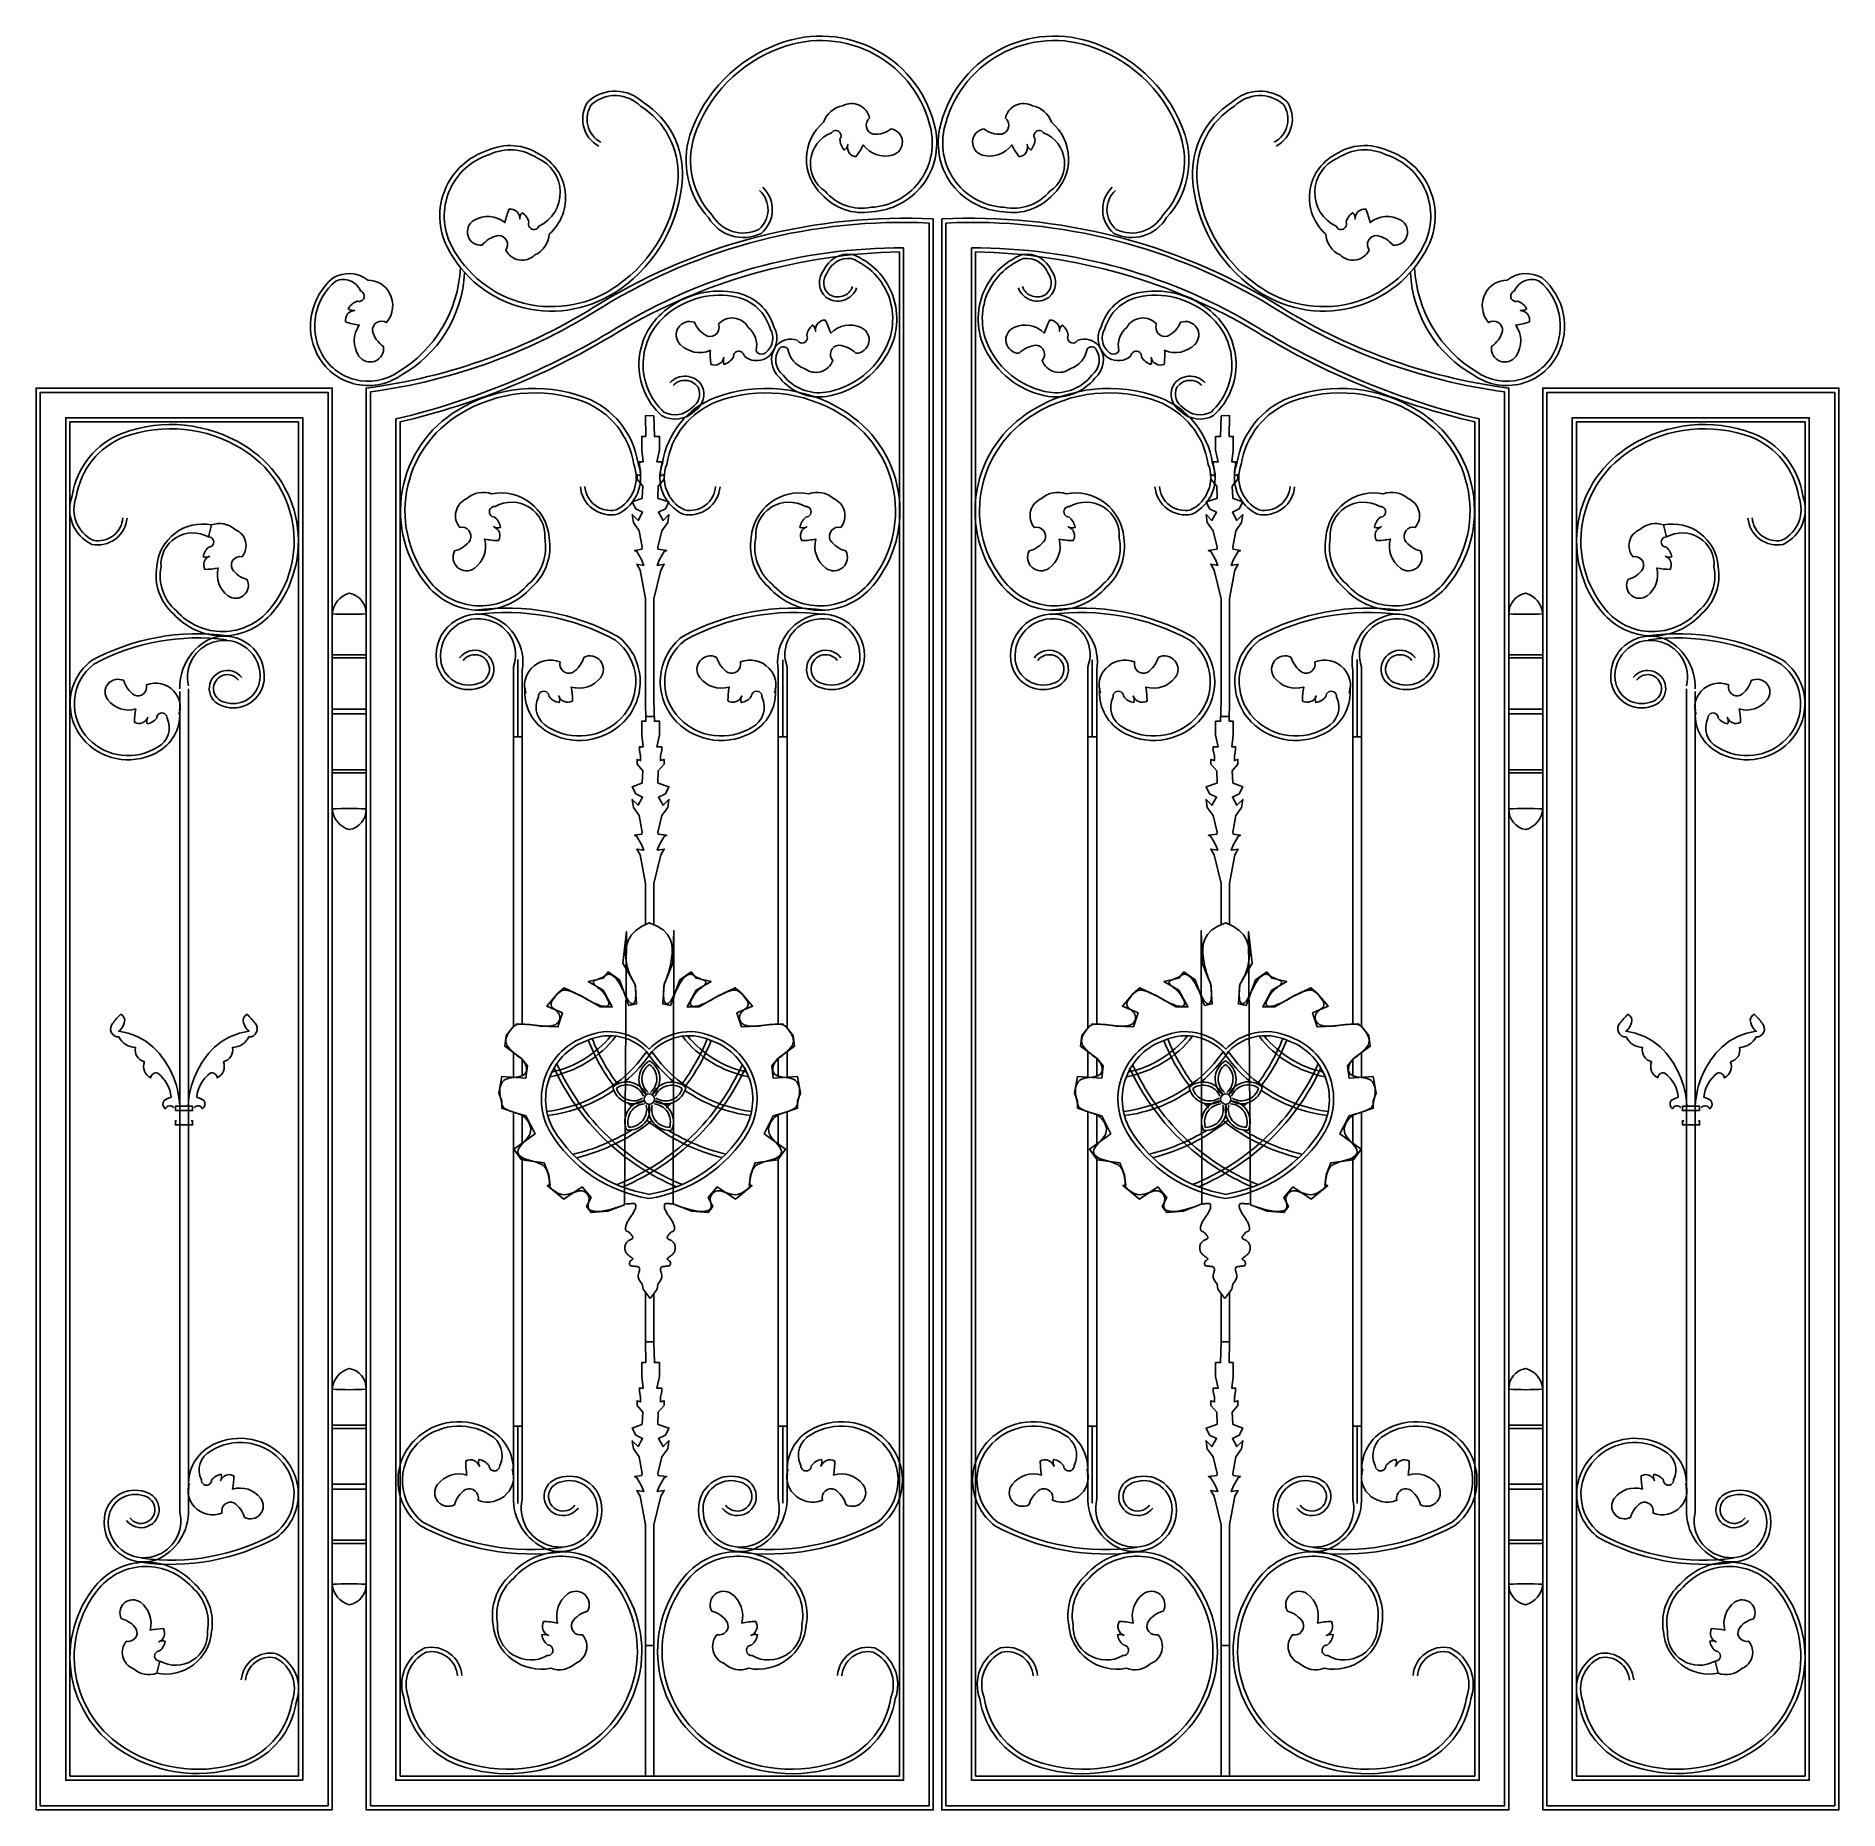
# Model space of a CAD drawing. Header units: metres. Extents: x 45698 to 47828, y 18250 to 20346.
import ezdxf

# ---------------------------------------------------------------- set-up
doc = ezdxf.new("R2010")
doc.units = ezdxf.units.M
for name, color, linetype in [('3', 3, 'Continuous'), ('4', 4, 'Continuous'), ('7', 7, 'Continuous'), ('BH', 3, 'Continuous')]:
    doc.layers.add(name, color=color, linetype=linetype)

msp = doc.modelspace()

# ---------------------------------------------------------------- linework, layer by layer
at = {"layer": '3'}
for p, q in [((46418, 19897.2), (46428, 19897.06)), ((47108, 19897.2), (47098, 19897.06)), ((45905.39, 19768.03), (45901.6, 19753.8)), ((47620.61, 19768.03), (47624.4, 19753.8)), ((46418, 19560.46), (46418, 19681.1)), ((46428, 19560.46), (46428, 19680.83)), ((47098, 19560.46), (47098, 19680.83)), ((47108, 19560.46), (47108, 19681.1)), ((46048, 19614.64), (46088, 19614.64)), ((46048, 19610.9), (46088, 19610.9)), ((46261.88, 19600.5), (46261.88, 19174.98)), ((46272.38, 19596.23), (46272.38, 19178.15)), ((46574.83, 19596.23), (46574.83, 19178.15)), ((46585.33, 19600.5), (46585.33, 19173.45)), ((46940.67, 19600.5), (46940.67, 19173.45)), ((46951.17, 19596.23), (46951.17, 19178.15)), ((47253.62, 19596.23), (47253.62, 19178.15)), ((47264.12, 19600.5), (47264.12, 19174.98)), ((47478, 19614.64), (47438, 19614.64)), ((47478, 19610.9), (47438, 19610.9)), ((45868, 19571.25), (45868, 19059)), ((45878, 19574.44), (45878, 19059)), ((47648, 19574.44), (47648, 19059)), ((47658, 19571.25), (47658, 19059)), ((46048, 19550.45), (46088, 19550.45)), ((46048, 19544.83), (46088, 19544.83)), ((46418, 19541.82), (46428, 19541.82)), ((47108, 19541.82), (47098, 19541.82)), ((47478, 19550.45), (47438, 19550.45)), ((47478, 19544.83), (47438, 19544.83)), ((46261.88, 19517.6), (46272.38, 19517.6)), ((46574.83, 19517.6), (46585.33, 19517.6)), ((46951.17, 19517.6), (46940.67, 19517.6)), ((47264.12, 19517.6), (47253.62, 19517.6)), ((46048, 19478.76), (46088, 19478.76)), ((46048, 19475.02), (46088, 19475.02)), ((47478, 19478.76), (47438, 19478.76)), ((47478, 19475.02), (47438, 19475.02)), ((46418, 19295.86), (46418, 19344.5)), ((46428, 19295.64), (46428, 19344.23)), ((47098, 19295.64), (47098, 19344.23)), ((47108, 19295.86), (47108, 19344.5)), ((46261.88, 19144.89), (46261.88, 19115.19)), ((46272.38, 19135.82), (46272.38, 19117.19)), ((46574.83, 19137.13), (46574.83, 19116.75)), ((46585.33, 19146.08), (46585.33, 19115)), ((46940.67, 19146.08), (46940.67, 19115)), ((46951.17, 19137.13), (46951.17, 19116.75)), ((47253.62, 19135.82), (47253.62, 19117.19)), ((47264.12, 19144.89), (47264.12, 19115.19)), ((45868, 19080.13), (45868, 18601.24)), ((45878, 19080.13), (45878, 18604.89)), ((46261.88, 19074.26), (46261.88, 18620.32)), ((46272.38, 19070.21), (46272.38, 19036.78)), ((46574.83, 19070.96), (46574.83, 19035.3)), ((46585.33, 19074.71), (46585.33, 18620.32)), ((46940.67, 19074.71), (46940.67, 18620.32)), ((46951.17, 19070.96), (46951.17, 19035.3)), ((47253.62, 19070.21), (47253.62, 19036.78)), ((47264.12, 19074.26), (47264.12, 18620.32)), ((47648, 19080.13), (47648, 18604.89)), ((47658, 19080.13), (47658, 18601.24)), ((46574.83, 19021.43), (46574.83, 18616.5)), ((46951.17, 19021.43), (46951.17, 18616.5)), ((46272.38, 19020.53), (46272.38, 18616.5)), ((47253.62, 19020.53), (47253.62, 18616.5)), ((46418, 18802.66), (46418, 18861.1)), ((46418, 18802.66), (46418, 18861.1)), ((46428, 18802.66), (46428, 18860.15)), ((47098, 18802.66), (47098, 18860.15)), ((47108, 18802.66), (47108, 18861.1)), ((47108, 18802.66), (47108, 18861.1)), ((46418, 18802.66), (46428, 18802.66)), ((47108, 18802.66), (47098, 18802.66)), ((46048, 18704.31), (46088, 18704.31)), ((46261.88, 18703.23), (46272.38, 18703.23)), ((46574.83, 18703.23), (46585.33, 18703.23)), ((46951.17, 18703.23), (46940.67, 18703.23)), ((47264.12, 18703.23), (47253.62, 18703.23)), ((47478, 18704.31), (47438, 18704.31)), ((46048, 18700.56), (46088, 18700.56)), ((47478, 18700.56), (47438, 18700.56)), ((46048, 18634.5), (46088, 18634.5)), ((46048, 18628.88), (46088, 18628.88)), ((47478, 18634.5), (47438, 18634.5)), ((47478, 18628.88), (47438, 18628.88)), ((46418, 18289.66), (46418, 18586.71)), ((46428, 18289.66), (46428, 18586.44)), ((47098, 18289.66), (47098, 18586.44)), ((47108, 18289.66), (47108, 18586.71)), ((46048, 18568.43), (46088, 18568.43)), ((46048, 18564.68), (46088, 18564.68)), ((47478, 18568.43), (47438, 18568.43)), ((47478, 18564.68), (47438, 18564.68)), ((45840.61, 18411.29), (45844.4, 18425.53)), ((46418, 18444.13), (46428, 18444.13)), ((47108, 18444.13), (47098, 18444.13)), ((47685.39, 18411.29), (47681.6, 18425.53))]:
    msp.add_line(p, q, dxfattribs=at)
for points in [[(46628.38, 20243.86, 0.45), (46626.35, 20158.62, 0.26), (46685.1, 20138.11, 0.46), (46760.47, 20235.74, 0.46), (46576.03, 20336.75, 0.23), (46470.56, 20228.63, 0.27), (46492.34, 20131.11, 0.39), (46554.7, 20112.58, 0.45), (46556.49, 20167.08)], [(46897.62, 20243.86, -0.45), (46899.65, 20158.62, -0.26), (46840.9, 20138.11, -0.46), (46765.53, 20235.74, -0.46), (46949.97, 20336.75, -0.23), (47055.45, 20228.63, -0.27), (47033.67, 20131.11, -0.39), (46971.31, 20112.58, -0.45), (46969.51, 20167.08)], [(46637.6, 20231.43, 0.6), (46630.12, 20162.29, 0.27), (46684.5, 20143.34, 0.46), (46755.33, 20234.69, 0.46), (46577.87, 20331.83, 0.23), (46475.55, 20227.02, 0.27), (46496.59, 20134.24, 0.39), (46551.82, 20117.02, 0.45), (46552.9, 20163.25, 0.45)], [(46888.4, 20231.43, -0.6), (46895.88, 20162.29, -0.27), (46841.51, 20143.34, -0.46), (46770.67, 20234.69, -0.46), (46948.13, 20331.83, -0.23), (47050.45, 20227.02, -0.27), (47029.41, 20134.24, -0.39), (46974.18, 20117.02, -0.45), (46973.11, 20163.25, -0.45)], [(46304.24, 20111.55, 0.52), (46293.2, 20205.72, 0.26), (46231.14, 20210.33, 0.46), (46183.6, 20096.52, 0.46), (46387.9, 20046.68, 0.23), (46461.8, 20178.42, 0.27), (46415.53, 20266.98, 0.39), (46350.5, 20268.73, 0.45), (46362.87, 20215.63)], [(47221.77, 20111.55, -0.52), (47232.8, 20205.72, -0.26), (47294.86, 20210.33, -0.46), (47342.4, 20096.52, -0.46), (47138.1, 20046.68, -0.23), (47064.2, 20178.42, -0.27), (47110.48, 20266.98, -0.39), (47175.51, 20268.73, -0.45), (47163.14, 20215.63)], [(46292.12, 20121.17, 0.65), (46290.5, 20201.21, 0.27), (46233.08, 20205.44, 0.46), (46188.3, 20098.86, 0.46), (46384.85, 20050.96, 0.23), (46456.56, 20178.68, 0.27), (46412.23, 20262.85, 0.39), (46354.43, 20265.19, 0.45), (46365.35, 20220.26, 0.45)], [(46628.38, 20243.86, -0.28), (46650.97, 20263.16, -0.51), (46682.85, 20248.7, 0.62), (46686.94, 20229.68, 0.18), (46708.42, 20236.02, -0.8), (46709.82, 20204.98, -0.31), (46675.33, 20217.03, -0.05), (46666.43, 20202.98, -0.46), (46657.21, 20217.71, -0.22), (46652.83, 20211.02, -0.18), (46647.75, 20223.89, 1.02), (46637.6, 20231.43)], [(46897.62, 20243.86, 0.28), (46875.04, 20263.16, 0.51), (46843.15, 20248.7, -0.62), (46839.06, 20229.68, -0.18), (46817.58, 20236.02, 0.8), (46816.18, 20204.98, 0.31), (46850.67, 20217.03, 0.05), (46859.57, 20202.98, 0.46), (46868.79, 20217.71, 0.22), (46873.17, 20211.02, 0.18), (46878.26, 20223.89, -1.02), (46888.4, 20231.43)], [(47233.88, 20121.17, -0.65), (47235.5, 20201.21, -0.27), (47292.92, 20205.44, -0.46), (47337.7, 20098.86, -0.46), (47141.15, 20050.96, -0.23), (47069.44, 20178.68, -0.27), (47113.77, 20262.85, -0.39), (47171.58, 20265.19, -0.45), (47160.65, 20220.26, -0.45)], [(46304.24, 20111.55, -0.28), (46287.42, 20087.07, -0.51), (46252.88, 20092.78, 0.62), (46244, 20110.09, 0.18), (46224.9, 20098.41, -0.8), (46215.51, 20128.03, -0.31), (46251.94, 20125.31, -0.05), (46256.91, 20141.19, -0.46), (46269.62, 20129.35, -0.22), (46272.12, 20136.95, -0.18), (46280.37, 20125.83, 1.02), (46292.12, 20121.17)], [(47221.77, 20111.55, 0.28), (47238.59, 20087.07, 0.51), (47273.12, 20092.78, -0.62), (47282, 20110.09, -0.18), (47301.11, 20098.41, 0.8), (47310.49, 20128.03, 0.31), (47274.06, 20125.31, 0.05), (47269.09, 20141.19, 0.46), (47256.38, 20129.35, 0.22), (47253.88, 20136.95, 0.18), (47245.64, 20125.83, -1.02), (47233.88, 20121.17)], [(46667.46, 20047.99, -0.49), (46631.49, 20036.86, -0.4), (46628.34, 20068.52, -0.34), (46662.58, 20087.57, -0.46), (46704.28, 19971.17, -0.23), (46631.78, 19919.85, -0.27), (46577.15, 19941.47, -0.39), (46572.13, 19979.39, -0.31), (46597.39, 19986.44)], [(46858.54, 20047.99, 0.49), (46894.51, 20036.86, 0.4), (46897.66, 20068.52, 0.34), (46863.42, 20087.57, 0.46), (46821.73, 19971.17, 0.23), (46894.22, 19919.85, 0.27), (46948.85, 19941.47, 0.39), (46953.87, 19979.39, 0.31), (46928.61, 19986.44)], [(46204.26, 20066.04, -0.26), (46128.29, 19944.34, -0.45), (46030.27, 19969.47, -0.35), (46048.82, 20059.9, -0.31), (46090.06, 20057.2)], [(46199.36, 20071.83, -0.25), (46125.47, 19948.46, -0.45), (46034.72, 19971.75, -0.35), (46052.01, 20056.05, -0.43), (46081.26, 20044.47)], [(46662.77, 20049.72, -0.49), (46634.59, 20040.79, -0.4), (46632.67, 20065.93, -0.34), (46661.35, 20082.69, -0.46), (46699.93, 19973.63, -0.23), (46631.01, 19924.79, -0.27), (46580.73, 19945.01, -0.4), (46576.02, 19976.24, -0.48), (46586.35, 19975.61, -0.22)], [(46863.23, 20049.72, 0.49), (46891.42, 20040.79, 0.4), (46893.33, 20065.93, 0.34), (46864.66, 20082.69, 0.46), (46826.08, 19973.63, 0.23), (46894.99, 19924.79, 0.27), (46945.27, 19945.01, 0.4), (46949.98, 19976.24, 0.48), (46939.65, 19975.61, 0.22)], [(47321.74, 20066.04, 0.26), (47397.72, 19944.34, 0.45), (47495.73, 19969.47, 0.35), (47477.19, 20059.9, 0.31), (47435.95, 20057.2)], [(47326.64, 20071.83, 0.25), (47400.54, 19948.46, 0.45), (47491.28, 19971.75, 0.35), (47474, 20056.05, 0.43), (47444.74, 20044.47)], [(46090.06, 20057.2, -0.28), (46115.6, 20042.03, -0.31), (46112.18, 20007.19, 0.62), (46095.49, 19997.19, 0.18), (46108.4, 19978.9, -0.8), (46079.47, 19967.58, -0.31), (46079.77, 20004.11, -0.05), (46063.61, 20008.02, -0.46), (46074.58, 20021.49, -0.22), (46066.83, 20023.48, -0.18), (46077.38, 20032.44, 1.02), (46081.26, 20044.47)], [(46446.82, 19935.95, -0.49), (46484.37, 19933.17, -0.4), (46475.74, 19902.54, -0.34), (46436.91, 19897.32, -0.46), (46440.62, 20020.91, -0.23), (46526.85, 20042.19, -0.27), (46569.8, 20002.11, -0.39), (46560.63, 19964.98, -0.31), (46534.53, 19967.65)], [(47079.18, 19935.95, 0.49), (47041.63, 19933.17, 0.4), (47050.26, 19902.54, 0.34), (47089.1, 19897.32, 0.46), (47085.38, 20020.91, 0.23), (46999.16, 20042.19, 0.27), (46956.2, 20002.11, 0.39), (46965.38, 19964.98, 0.31), (46991.47, 19967.65)], [(47435.95, 20057.2, 0.28), (47410.41, 20042.03, 0.31), (47413.82, 20007.19, -0.62), (47430.51, 19997.19, -0.18), (47417.6, 19978.9, 0.8), (47446.54, 19967.58, 0.31), (47446.23, 20004.11, 0.05), (47462.4, 20008.02, 0.46), (47451.43, 20021.49, 0.22), (47459.17, 20023.48, 0.18), (47448.62, 20032.44, -1.02), (47444.74, 20044.47)], [(46450.56, 19932.63, -0.49), (46480.05, 19930.64, -0.4), (46472.65, 19906.53, -0.34), (46439.84, 19901.41, -0.46), (46443.77, 20017.03, -0.23), (46525.76, 20037.31, -0.27), (46565.18, 20000.12, -0.42), (46557.98, 19970.28, -0.39), (46548.77, 19973.69, -0.22)], [(47075.44, 19932.63, 0.49), (47045.95, 19930.64, 0.4), (47053.35, 19906.53, 0.34), (47086.17, 19901.41, 0.46), (47082.23, 20017.03, 0.23), (47000.24, 20037.31, 0.27), (46960.82, 20000.12, 0.42), (46968.02, 19970.28, 0.39), (46977.23, 19973.69, 0.22)], [(46548.77, 19973.69, 0.28), (46539.07, 20001.77, 0.51), (46504.26, 20005.46, -0.62), (46491.1, 19991.13, -0.18), (46475.78, 20007.46, 0.8), (46458.86, 19981.41, 0.31), (46494.7, 19974.34, 0.05), (46495.27, 19957.72, 0.46), (46510.67, 19965.74, 0.22), (46511.06, 19957.76, 0.18), (46521.96, 19966.28, -1.02), (46534.53, 19967.65)], [(46586.35, 19975.61, 0.28), (46605.64, 19953.02, 0.51), (46639.39, 19962.3, -0.62), (46646.41, 19980.45, -0.18), (46666.63, 19970.84, 0.8), (46672.86, 20001.27, 0.31), (46636.92, 19994.76, 0.05), (46630.32, 20010.03, 0.46), (46618.91, 19996.93, 0.22), (46615.63, 20004.22, 0.18), (46608.6, 19992.3, -1.02), (46597.39, 19986.44)], [(46939.65, 19975.61, -0.28), (46920.37, 19953.02, -0.51), (46886.61, 19962.3, 0.62), (46879.6, 19980.45, 0.18), (46859.37, 19970.84, -0.8), (46853.14, 20001.27, -0.31), (46889.09, 19994.76, -0.05), (46895.68, 20010.03, -0.46), (46907.09, 19996.93, -0.22), (46910.37, 20004.22, -0.18), (46917.41, 19992.3, 1.02), (46928.61, 19986.44)], [(46977.23, 19973.69, -0.28), (46986.93, 20001.77, -0.51), (47021.74, 20005.46, 0.62), (47034.9, 19991.13, 0.18), (47050.22, 20007.46, -0.8), (47067.14, 19981.41, -0.31), (47031.3, 19974.34, -0.05), (47030.74, 19957.72, -0.46), (47015.33, 19965.74, -0.22), (47014.94, 19957.76, -0.18), (47004.04, 19966.28, 1.02), (46991.47, 19967.65)], [(46236.24, 19804.76, -0.45), (46304.2, 19753.27, -0.26), (46283.67, 19694.53, -0.46), (46160.34, 19696.35, -0.46), (46196.16, 19903.56, -0.23), (46346.44, 19918.77, -0.27), (46409.18, 19841, -0.39), (46384.85, 19780.67, -0.45), (46341.09, 19813.2)], [(46240.23, 19789.81, -0.6), (46298.99, 19752.6, -0.27), (46279.95, 19698.26, -0.46), (46164.37, 19699.72, -0.46), (46198.86, 19899.06, -0.23), (46344.59, 19913.85, -0.27), (46404.08, 19839.62, -0.39), (46383.17, 19785.68, -0.45), (46346.32, 19813.63, -0.45)], [(46610.97, 19804.76, 0.45), (46543.01, 19753.27, 0.26), (46563.55, 19694.53, 0.46), (46686.87, 19696.35, 0.46), (46651.05, 19903.56, 0.23), (46500.77, 19918.77, 0.27), (46438.03, 19841, 0.39), (46462.37, 19780.67, 0.45), (46506.12, 19813.2)], [(46606.98, 19789.81, 0.6), (46548.22, 19752.6, 0.27), (46567.26, 19698.26, 0.46), (46682.85, 19699.72, 0.46), (46648.35, 19899.06, 0.23), (46502.62, 19913.85, 0.27), (46443.13, 19839.62, 0.39), (46464.05, 19785.68, 0.45), (46500.89, 19813.63, 0.45)], [(46915.03, 19804.76, -0.45), (46982.99, 19753.27, -0.26), (46962.46, 19694.53, -0.46), (46839.13, 19696.35, -0.46), (46874.95, 19903.56, -0.23), (47025.23, 19918.77, -0.27), (47087.97, 19841, -0.39), (47063.64, 19780.67, -0.45), (47019.88, 19813.2)], [(46919.02, 19789.81, -0.6), (46977.78, 19752.6, -0.27), (46958.75, 19698.26, -0.46), (46843.16, 19699.72, -0.46), (46877.65, 19899.06, -0.23), (47023.38, 19913.85, -0.27), (47082.87, 19839.62, -0.39), (47061.96, 19785.68, -0.45), (47025.11, 19813.63, -0.45)], [(47289.76, 19804.76, 0.45), (47221.8, 19753.27, 0.26), (47242.34, 19694.53, 0.46), (47365.66, 19696.35, 0.46), (47329.84, 19903.56, 0.23), (47179.56, 19918.77, 0.27), (47116.82, 19841, 0.39), (47141.16, 19780.67, 0.45), (47184.91, 19813.2)], [(47285.77, 19789.81, 0.6), (47227.01, 19752.6, 0.27), (47246.05, 19698.26, 0.46), (47361.64, 19699.72, 0.46), (47327.14, 19899.06, 0.23), (47181.41, 19913.85, 0.27), (47121.92, 19839.62, 0.39), (47142.84, 19785.68, 0.45), (47179.68, 19813.63, 0.45)], [(45905.39, 19768.03, 0.45), (45840.67, 19719, 0.26), (45860.23, 19663.05, 0.46), (45977.68, 19664.79, 0.46), (45943.57, 19862.14, 0.23), (45800.45, 19876.62, 0.27), (45740.69, 19802.55, 0.39), (45763.87, 19745.09, 0.45), (45805.54, 19776.08)], [(45901.6, 19753.8, 0.6), (45845.64, 19718.36, 0.27), (45863.77, 19666.61, 0.46), (45973.85, 19668, 0.46), (45941, 19857.85, 0.23), (45802.21, 19871.94, 0.27), (45745.55, 19801.24, 0.39), (45765.47, 19749.87, 0.45), (45800.56, 19776.48, 0.45)], [(47620.61, 19768.03, -0.45), (47685.33, 19719, -0.26), (47665.77, 19663.05, -0.46), (47548.32, 19664.79, -0.46), (47582.43, 19862.14, -0.23), (47725.56, 19876.62, -0.27), (47785.31, 19802.55, -0.39), (47762.13, 19745.09, -0.45), (47720.46, 19776.08)], [(47624.4, 19753.8, -0.6), (47680.37, 19718.36, -0.27), (47662.24, 19666.61, -0.46), (47552.15, 19668, -0.46), (47585.01, 19857.85, -0.23), (47723.79, 19871.94, -0.27), (47780.45, 19801.24, -0.39), (47760.53, 19749.87, -0.45), (47725.44, 19776.48, -0.45)], [(46236.24, 19804.76, 0.28), (46207.08, 19799.1, 0.51), (46198.54, 19765.16, -0.62), (46210.87, 19750.11, -0.18), (46192.54, 19737.25, 0.8), (46215.95, 19716.83, 0.31), (46228, 19751.32, 0.05), (46244.54, 19749.54, 0.46), (46238.76, 19765.91, 0.22), (46246.72, 19765.18, 0.18), (46239.81, 19777.17, -1.02), (46240.23, 19789.81)], [(46610.97, 19804.76, -0.28), (46640.13, 19799.1, -0.51), (46648.68, 19765.16, 0.62), (46636.34, 19750.11, 0.18), (46654.67, 19737.25, -0.8), (46631.26, 19716.83, -0.31), (46619.21, 19751.32, -0.05), (46602.68, 19749.54, -0.46), (46608.46, 19765.91, -0.22), (46600.49, 19765.18, -0.18), (46607.4, 19777.17, 1.02), (46606.98, 19789.81)], [(46915.03, 19804.76, 0.28), (46885.87, 19799.1, 0.51), (46877.33, 19765.16, -0.62), (46889.66, 19750.11, -0.18), (46871.33, 19737.25, 0.8), (46894.74, 19716.83, 0.31), (46906.79, 19751.32, 0.05), (46923.33, 19749.54, 0.46), (46917.55, 19765.91, 0.22), (46925.51, 19765.18, 0.18), (46918.6, 19777.17, -1.02), (46919.02, 19789.81)], [(47289.76, 19804.76, -0.28), (47318.92, 19799.1, -0.51), (47327.47, 19765.16, 0.62), (47315.13, 19750.11, 0.18), (47333.46, 19737.25, -0.8), (47310.05, 19716.83, -0.31), (47298, 19751.32, -0.05), (47281.47, 19749.54, -0.46), (47287.25, 19765.91, -0.22), (47279.28, 19765.18, -0.18), (47286.19, 19777.17, 1.02), (47285.77, 19789.81)], [(45905.39, 19768.03, -0.28), (45933.17, 19762.65, -0.51), (45941.31, 19730.32, 0.62), (45929.56, 19715.99, 0.18), (45947.02, 19703.74, -0.8), (45924.72, 19684.29, -0.31), (45913.25, 19717.14, -0.05), (45897.5, 19715.44, -0.46), (45903, 19731.04, -0.22), (45895.42, 19730.34, -0.18), (45901.99, 19741.76, 1.02), (45901.6, 19753.8)], [(47620.61, 19768.03, 0.28), (47592.83, 19762.65, 0.51), (47584.7, 19730.32, -0.62), (47596.44, 19715.99, -0.18), (47578.99, 19703.74, 0.8), (47601.28, 19684.29, 0.31), (47612.76, 19717.14, 0.05), (47628.51, 19715.44, 0.46), (47623, 19731.04, 0.22), (47630.58, 19730.34, 0.18), (47624.01, 19741.76, -1.02), (47624.4, 19753.8)], [(46272.38, 19596.23, 0.36), (46235.44, 19660.02, 0.55), (46170.91, 19607.43, 0.48), (46221.58, 19575.6, 1.42), (46198.42, 19611.09, 1.42)], [(46216.87, 19667.25, -0.16), (46385.26, 19636.37, -0.45), (46392.44, 19535.44, -0.35), (46300.79, 19524.4, -0.29), (46275.94, 19575.7)], [(46217.63, 19662.06, -0.16), (46382.38, 19631.96, -0.45), (46388.69, 19539.12, -0.35), (46303.56, 19528.86, -0.41), (46291.56, 19565.07, -0.29)], [(46630.34, 19667.25, 0.16), (46461.95, 19636.37, 0.45), (46454.77, 19535.44, 0.35), (46546.42, 19524.4, 0.29), (46571.27, 19575.7)], [(46629.58, 19662.06, 0.16), (46464.83, 19631.96, 0.45), (46458.52, 19539.12, 0.35), (46543.65, 19528.86, 0.41), (46555.65, 19565.07, 0.29)], [(46574.83, 19596.23, -0.36), (46611.77, 19660.02, -0.55), (46676.3, 19607.43, -0.48), (46625.63, 19575.6, -1.42), (46648.79, 19611.09, -1.42)], [(46951.17, 19596.23, 0.36), (46914.23, 19660.02, 0.55), (46849.7, 19607.43, 0.48), (46900.37, 19575.6, 1.42), (46877.21, 19611.09, 1.42)], [(46895.66, 19667.25, -0.16), (47064.05, 19636.37, -0.45), (47071.23, 19535.44, -0.35), (46979.58, 19524.4, -0.29), (46954.73, 19575.7)], [(46896.42, 19662.06, -0.16), (47061.17, 19631.96, -0.45), (47067.48, 19539.12, -0.35), (46982.35, 19528.86, -0.41), (46970.35, 19565.07, -0.29)], [(47309.13, 19667.25, 0.16), (47140.74, 19636.37, 0.45), (47133.57, 19535.44, 0.35), (47225.21, 19524.4, 0.29), (47250.06, 19575.7)], [(47308.37, 19662.06, 0.16), (47143.62, 19631.96, 0.45), (47137.31, 19539.12, 0.35), (47222.44, 19528.86, 0.41), (47234.44, 19565.07, 0.29)], [(47253.62, 19596.23, -0.36), (47290.56, 19660.02, -0.55), (47355.09, 19607.43, -0.48), (47304.42, 19575.6, -1.42), (47327.58, 19611.09, -1.42)], [(45923.85, 19637.08, 0.16), (45763.47, 19607.66, 0.45), (45756.64, 19511.54, 0.35), (45843.92, 19501.03, 0.29), (45867.59, 19549.88)], [(46261.88, 19600.5, 0.44), (46234.03, 19654.96, 0.55), (46176.12, 19608.03, 0.48), (46220.12, 19580.65, 1.43), (46202.6, 19607.92, 1.43)], [(46585.33, 19600.5, -0.44), (46613.18, 19654.96, -0.55), (46671.09, 19608.03, -0.48), (46627.09, 19580.65, -1.43), (46644.61, 19607.92, -1.43)], [(46940.67, 19600.5, 0.44), (46912.82, 19654.96, 0.55), (46854.91, 19608.03, 0.48), (46898.91, 19580.65, 1.43), (46881.39, 19607.92, 1.43)], [(47264.12, 19600.5, -0.44), (47291.97, 19654.96, -0.55), (47349.88, 19608.03, -0.48), (47305.88, 19580.65, -1.43), (47323.4, 19607.92, -1.43)], [(47602.15, 19637.08, -0.16), (47762.53, 19607.66, -0.45), (47769.36, 19511.54, -0.35), (47682.08, 19501.03, -0.29), (47658.42, 19549.88)], [(45923.12, 19632.13, 0.16), (45766.22, 19603.47, 0.45), (45760.2, 19515.04, 0.35), (45841.28, 19505.28, 0.41), (45852.71, 19539.77, 0.29)], [(45868, 19574.44, -0.31), (45905.87, 19634.27, -0.55), (45967.33, 19584.18, -0.48), (45919.07, 19553.87, -1.42), (45941.13, 19587.67, -1.42)], [(45878, 19578.08, -0.39), (45907.22, 19629.45, -0.55), (45962.37, 19584.75, -0.48), (45920.46, 19558.68, -1.43), (45937.15, 19584.64, -1.43)], [(47658, 19574.44, 0.31), (47620.13, 19634.27, 0.55), (47558.67, 19584.18, 0.48), (47606.93, 19553.87, 1.42), (47584.87, 19587.67, 1.42)], [(47648, 19578.08, 0.39), (47618.79, 19629.45, 0.55), (47563.64, 19584.75, 0.48), (47605.54, 19558.68, 1.43), (47588.85, 19584.64, 1.43)], [(47602.88, 19632.13, -0.16), (47759.78, 19603.47, -0.45), (47765.8, 19515.04, -0.35), (47684.72, 19505.28, -0.41), (47673.29, 19539.77, -0.29)], [(46276.7, 19569.39, -0.28), (46283.01, 19598.42, -0.31), (46317.14, 19606.21, 0.62), (46331.9, 19593.54, 0.18), (46345.17, 19611.57, -0.8), (46365.06, 19587.71, -0.31), (46330.32, 19576.44, -0.05), (46331.73, 19559.87, -0.46), (46315.48, 19566.01, -0.22), (46316.04, 19558.04, -0.18), (46304.2, 19565.21, 1.02), (46291.56, 19565.07)], [(46570.51, 19569.39, 0.28), (46564.2, 19598.42, 0.31), (46530.07, 19606.21, -0.62), (46515.31, 19593.54, -0.18), (46502.04, 19611.57, 0.8), (46482.15, 19587.71, 0.31), (46516.9, 19576.44, 0.05), (46515.49, 19559.87, 0.46), (46531.73, 19566.01, 0.22), (46531.17, 19558.04, 0.18), (46543.01, 19565.21, -1.02), (46555.65, 19565.07)], [(46955.49, 19569.39, -0.28), (46961.8, 19598.42, -0.31), (46995.93, 19606.21, 0.62), (47010.69, 19593.54, 0.18), (47023.96, 19611.57, -0.8), (47043.85, 19587.71, -0.31), (47009.11, 19576.44, -0.05), (47010.52, 19559.87, -0.46), (46994.27, 19566.01, -0.22), (46994.83, 19558.04, -0.18), (46982.99, 19565.21, 1.02), (46970.35, 19565.07)], [(47249.3, 19569.39, 0.28), (47242.99, 19598.42, 0.31), (47208.86, 19606.21, -0.62), (47194.1, 19593.54, -0.18), (47180.83, 19611.57, 0.8), (47160.94, 19587.71, 0.31), (47195.69, 19576.44, 0.05), (47194.28, 19559.87, 0.46), (47210.52, 19566.01, 0.22), (47209.96, 19558.04, 0.18), (47221.8, 19565.21, -1.02), (47234.44, 19565.07)], [(45866.86, 19543.88, 0.28), (45860.86, 19571.52, 0.31), (45828.35, 19578.94, -0.62), (45814.29, 19566.87, -0.18), (45801.65, 19584.05, 0.8), (45782.71, 19561.33, 0.31), (45815.8, 19550.59, 0.05), (45814.46, 19534.81, 0.46), (45829.93, 19540.66, 0.22), (45829.4, 19533.06, 0.18), (45840.67, 19539.89, -1.02), (45852.71, 19539.77)], [(47659.14, 19543.88, -0.28), (47665.15, 19571.52, -0.31), (47697.65, 19578.94, 0.62), (47711.71, 19566.87, 0.18), (47724.35, 19584.05, -0.8), (47743.29, 19561.33, -0.31), (47710.2, 19550.59, -0.05), (47711.54, 19534.81, -0.46), (47696.07, 19540.66, -0.22), (47696.6, 19533.06, -0.18), (47685.33, 19539.89, 1.02), (47673.29, 19539.77)], [(45867.77, 19081.39, 0.19), (45836.55, 19150.96, 0.15), (45795.79, 19169.72, 0.16), (45802.22, 19179.74, 0.4), (45798.05, 19189.94, 0.03), (45788.61, 19179.2, 0.67), (45795.99, 19163.05, 0.28), (45815.49, 19150.6, 0.42), (45826.09, 19133.8, 0.39), (45833.42, 19114.65, -0.52), (45841.87, 19120.07, -0.21), (45857.64, 19092.02, 0.05), (45849.25, 19088.03, 0.41), (45850.71, 19078.13, -0.57), (45860.66, 19079.49)], [(45877.67, 19081.39, -0.19), (45908.88, 19150.96, -0.15), (45949.64, 19169.72, -0.16), (45943.22, 19179.74, -0.4), (45947.39, 19189.94, -0.03), (45956.82, 19179.2, -0.67), (45949.44, 19163.05, -0.28), (45929.94, 19150.6, -0.42), (45919.34, 19133.8, -0.39), (45912.01, 19114.65, 0.52), (45903.57, 19120.07, 0.21), (45887.79, 19092.02, -0.05), (45896.18, 19088.03, -0.41), (45894.72, 19078.13, 0.57), (45884.77, 19079.49)], [(47648.34, 19081.39, 0.19), (47617.12, 19150.96, 0.15), (47576.36, 19169.72, 0.16), (47582.79, 19179.74, 0.4), (47578.62, 19189.94, 0.03), (47569.18, 19179.2, 0.67), (47576.56, 19163.05, 0.28), (47596.06, 19150.6, 0.42), (47606.66, 19133.8, 0.39), (47613.99, 19114.65, -0.52), (47622.44, 19120.07, -0.21), (47638.22, 19092.02, 0.05), (47629.82, 19088.03, 0.41), (47631.28, 19078.13, -0.57), (47641.23, 19079.49)], [(47658.24, 19081.39, -0.19), (47689.45, 19150.96, -0.15), (47730.21, 19169.72, -0.16), (47723.79, 19179.74, -0.4), (47727.96, 19189.94, -0.03), (47737.39, 19179.2, -0.67), (47730.01, 19163.05, -0.28), (47710.52, 19150.6, -0.42), (47699.91, 19133.8, -0.39), (47692.59, 19114.65, 0.52), (47684.14, 19120.07, 0.21), (47668.36, 19092.02, -0.05), (47676.75, 19088.03, -0.41), (47675.3, 19078.13, 0.57), (47665.34, 19079.49)], [(46422.41, 19148.45, 0.32), (46348.39, 19163.82, 0.47), (46305.01, 19051.2, 0.22), (46422.41, 18972.06, 0.2)], [(46422.57, 19142.02, 0.34), (46350.22, 19159.16, 0.47), (46309.34, 19053.69, 0.22), (46423.16, 18977, 0.22)], [(46422.57, 19142.02, -0.34), (46494.59, 19159.16, -0.47), (46535.47, 19053.69, -0.22), (46421.66, 18977, -0.22)], [(46422.41, 19148.45, -0.32), (46496.42, 19163.82, -0.47), (46539.8, 19051.2, -0.22), (46422.41, 18972.06, -0.2)], [(47103.6, 19148.45, 0.32), (47029.58, 19163.82, 0.47), (46986.2, 19051.2, 0.22), (47103.6, 18972.06, 0.2)], [(47103.43, 19142.02, 0.34), (47031.41, 19159.16, 0.47), (46990.53, 19053.69, 0.22), (47104.35, 18977, 0.22)], [(47103.43, 19142.02, -0.34), (47175.78, 19159.16, -0.47), (47216.66, 19053.69, -0.22), (47102.85, 18977, -0.22)], [(47103.6, 19148.45, -0.32), (47177.61, 19163.82, -0.47), (47220.99, 19051.2, -0.22), (47103.6, 18972.06, -0.2)], [(46320.52, 18554.55, -0.16), (46152.13, 18585.44, -0.45), (46144.95, 18686.37, -0.35), (46236.6, 18697.4, -0.29), (46261.45, 18646.11)], [(46319.76, 18559.74, -0.16), (46155.01, 18589.84, -0.45), (46148.7, 18682.69, -0.35), (46233.83, 18692.94, -0.41), (46245.83, 18656.73, -0.29)], [(46526.69, 18554.55, 0.16), (46695.08, 18585.44, 0.45), (46702.26, 18686.37, 0.35), (46610.61, 18697.4, 0.29), (46585.77, 18646.11)], [(46527.45, 18559.74, 0.16), (46692.2, 18589.84, 0.45), (46698.52, 18682.69, 0.35), (46613.38, 18692.94, 0.41), (46601.38, 18656.73, 0.29)], [(46999.31, 18554.55, -0.16), (46830.92, 18585.44, -0.45), (46823.74, 18686.37, -0.35), (46915.39, 18697.4, -0.29), (46940.24, 18646.11)], [(46998.55, 18559.74, -0.16), (46833.8, 18589.84, -0.45), (46827.49, 18682.69, -0.35), (46912.62, 18692.94, -0.41), (46924.62, 18656.73, -0.29)], [(47205.48, 18554.55, 0.16), (47373.87, 18585.44, 0.45), (47381.05, 18686.37, 0.35), (47289.4, 18697.4, 0.29), (47264.56, 18646.11)], [(47206.24, 18559.74, 0.16), (47370.99, 18589.84, 0.45), (47377.31, 18682.69, 0.35), (47292.17, 18692.94, 0.41), (47280.17, 18656.73, 0.29)], [(45822.15, 18542.24, 0.16), (45982.53, 18571.66, 0.45), (45989.36, 18667.79, 0.35), (45902.08, 18678.29, 0.29), (45878.42, 18629.44)], [(45822.88, 18547.19, 0.16), (45979.78, 18575.86, 0.45), (45985.8, 18664.28, 0.35), (45904.72, 18674.05, 0.41), (45893.29, 18639.56, 0.29)], [(47703.85, 18542.24, -0.16), (47543.47, 18571.66, -0.45), (47536.64, 18667.79, -0.35), (47623.92, 18678.29, -0.29), (47647.59, 18629.44)], [(47703.12, 18547.19, -0.16), (47546.22, 18575.86, -0.45), (47540.2, 18664.28, -0.35), (47621.28, 18674.05, -0.41), (47632.71, 18639.56, -0.29)], [(46260.69, 18652.41, -0.28), (46254.38, 18623.38, -0.31), (46220.25, 18615.6, 0.62), (46205.49, 18628.26, 0.18), (46192.22, 18610.23, -0.8), (46172.33, 18634.09, -0.31), (46207.07, 18645.36, -0.05), (46205.66, 18661.94, -0.46), (46221.91, 18655.79, -0.22), (46221.35, 18663.77, -0.18), (46233.19, 18656.6, 1.02), (46245.83, 18656.73)], [(46586.53, 18652.41, 0.28), (46592.83, 18623.38, 0.31), (46626.96, 18615.6, -0.62), (46641.73, 18628.26, -0.18), (46655, 18610.23, 0.8), (46674.89, 18634.09, 0.31), (46640.14, 18645.36, 0.05), (46641.55, 18661.94, 0.46), (46625.3, 18655.79, 0.22), (46625.86, 18663.77, 0.18), (46614.03, 18656.6, -1.02), (46601.38, 18656.73)], [(46939.48, 18652.41, -0.28), (46933.17, 18623.38, -0.31), (46899.04, 18615.6, 0.62), (46884.28, 18628.26, 0.18), (46871.01, 18610.23, -0.8), (46851.12, 18634.09, -0.31), (46885.87, 18645.36, -0.05), (46884.45, 18661.94, -0.46), (46900.7, 18655.79, -0.22), (46900.14, 18663.77, -0.18), (46911.98, 18656.6, 1.02), (46924.62, 18656.73)], [(47265.32, 18652.41, 0.28), (47271.62, 18623.38, 0.31), (47305.75, 18615.6, -0.62), (47320.52, 18628.26, -0.18), (47333.79, 18610.23, 0.8), (47353.68, 18634.09, 0.31), (47318.93, 18645.36, 0.05), (47320.34, 18661.94, 0.46), (47304.09, 18655.79, 0.22), (47304.65, 18663.77, 0.18), (47292.82, 18656.6, -1.02), (47280.17, 18656.73)], [(45879.14, 18635.45, 0.28), (45885.15, 18607.8, 0.31), (45917.65, 18600.39, -0.62), (45931.71, 18612.45, -0.18), (45944.35, 18595.27, 0.8), (45963.29, 18618, 0.31), (45930.2, 18628.74, 0.05), (45931.54, 18644.52, 0.46), (45916.07, 18638.67, 0.22), (45916.6, 18646.26, 0.18), (45905.33, 18639.43, -1.02), (45893.29, 18639.56)], [(46261.88, 18620.32, 0.31), (46301.65, 18557.5, 0.55), (46366.18, 18610.1, 0.48), (46315.51, 18641.92, 1.42), (46338.67, 18606.43, 1.42)], [(46272.38, 18616.5, 0.39), (46303.06, 18562.56, 0.55), (46360.97, 18609.49, 0.48), (46316.97, 18636.87, 1.43), (46334.49, 18609.61, 1.43)], [(46585.33, 18620.32, -0.31), (46545.56, 18557.5, -0.55), (46481.03, 18610.1, -0.48), (46531.7, 18641.92, -1.42), (46508.55, 18606.43, -1.42)], [(46574.83, 18616.5, -0.39), (46544.15, 18562.56, -0.55), (46486.25, 18609.49, -0.48), (46530.24, 18636.87, -1.43), (46512.73, 18609.61, -1.43)], [(46940.67, 18620.32, 0.31), (46980.44, 18557.5, 0.55), (47044.97, 18610.1, 0.48), (46994.3, 18641.92, 1.42), (47017.46, 18606.43, 1.42)], [(46951.17, 18616.5, 0.39), (46981.85, 18562.56, 0.55), (47039.76, 18609.49, 0.48), (46995.76, 18636.87, 1.43), (47013.28, 18609.61, 1.43)], [(47264.12, 18620.32, -0.31), (47224.35, 18557.5, -0.55), (47159.82, 18610.1, -0.48), (47210.5, 18641.92, -1.42), (47187.34, 18606.43, -1.42)], [(47253.62, 18616.5, -0.39), (47222.94, 18562.56, -0.55), (47165.04, 18609.49, -0.48), (47209.03, 18636.87, -1.43), (47191.52, 18609.61, -1.43)], [(47646.86, 18635.45, -0.28), (47640.86, 18607.8, -0.31), (47608.35, 18600.39, 0.62), (47594.29, 18612.45, 0.18), (47581.65, 18595.27, -0.8), (47562.71, 18618, -0.31), (47595.8, 18628.74, -0.05), (47594.46, 18644.52, -0.46), (47609.93, 18638.67, -0.22), (47609.4, 18646.26, -0.18), (47620.67, 18639.43, 1.02), (47632.71, 18639.56)], [(45878, 18604.89, -0.31), (45840.13, 18545.06, -0.55), (45778.67, 18595.15, -0.48), (45826.93, 18625.46, -1.42), (45804.87, 18591.66, -1.42)], [(45868, 18601.24, -0.39), (45838.79, 18549.88, -0.55), (45783.64, 18594.57, -0.48), (45825.54, 18620.65, -1.43), (45808.85, 18594.68, -1.43)], [(47648, 18604.89, 0.31), (47685.87, 18545.06, 0.55), (47747.33, 18595.15, 0.48), (47699.07, 18625.46, 1.42), (47721.13, 18591.66, 1.42)], [(47658, 18601.24, 0.39), (47687.22, 18549.88, 0.55), (47742.37, 18594.57, 0.48), (47700.46, 18620.65, 1.43), (47717.15, 18594.68, 1.43)], [(46305.99, 18417.05, -0.45), (46238.03, 18468.53, -0.26), (46258.56, 18527.28, -0.46), (46381.89, 18525.45, -0.46), (46346.07, 18318.24, -0.23), (46195.79, 18303.04, -0.27), (46133.05, 18380.8, -0.39), (46157.38, 18441.13, -0.45), (46201.14, 18408.6)], [(46540.02, 18417.05, 0.45), (46607.98, 18468.53, 0.26), (46587.44, 18527.28, 0.46), (46464.11, 18525.45, 0.46), (46499.93, 18318.24, 0.23), (46650.21, 18303.04, 0.27), (46712.95, 18380.8, 0.39), (46688.62, 18441.13, 0.45), (46644.86, 18408.6)], [(46985.99, 18417.05, -0.45), (46918.03, 18468.53, -0.26), (46938.56, 18527.28, -0.46), (47061.89, 18525.45, -0.46), (47026.07, 18318.24, -0.23), (46875.79, 18303.04, -0.27), (46813.05, 18380.8, -0.39), (46837.38, 18441.13, -0.45), (46881.14, 18408.6)], [(47220.02, 18417.05, 0.45), (47287.98, 18468.53, 0.26), (47267.44, 18527.28, 0.46), (47144.11, 18525.45, 0.46), (47179.93, 18318.24, 0.23), (47330.21, 18303.04, 0.27), (47392.95, 18380.8, 0.39), (47368.62, 18441.13, 0.45), (47324.86, 18408.6)], [(45840.61, 18411.29, 0.45), (45905.33, 18460.32, 0.26), (45885.77, 18516.27, 0.46), (45768.32, 18514.54, 0.46), (45802.43, 18317.19, 0.23), (45945.56, 18302.71, 0.27), (46005.31, 18376.77, 0.39), (45982.13, 18434.23, 0.45), (45940.46, 18403.25)], [(45844.4, 18425.53, 0.6), (45900.37, 18460.96, 0.27), (45882.24, 18512.72, 0.46), (45772.15, 18511.33, 0.46), (45805.01, 18321.48, 0.23), (45943.79, 18307.39, 0.27), (46000.45, 18378.08, 0.39), (45980.53, 18429.45, 0.45), (45945.44, 18402.84, 0.45)], [(46302, 18431.99, -0.6), (46243.24, 18469.2, -0.27), (46262.27, 18523.55, -0.46), (46377.86, 18522.08, -0.46), (46343.37, 18322.74, -0.23), (46197.64, 18307.95, -0.27), (46138.15, 18382.18, -0.39), (46159.06, 18436.12, -0.45), (46195.91, 18408.17, -0.45)], [(46544, 18431.99, 0.6), (46602.76, 18469.2, 0.27), (46583.73, 18523.55, 0.46), (46468.14, 18522.08, 0.46), (46502.64, 18322.74, 0.23), (46648.36, 18307.95, 0.27), (46707.85, 18382.18, 0.39), (46686.94, 18436.12, 0.45), (46650.09, 18408.17, 0.45)], [(46982, 18431.99, -0.6), (46923.24, 18469.2, -0.27), (46942.27, 18523.55, -0.46), (47057.86, 18522.08, -0.46), (47023.37, 18322.74, -0.23), (46877.64, 18307.95, -0.27), (46818.15, 18382.18, -0.39), (46839.06, 18436.12, -0.45), (46875.91, 18408.17, -0.45)], [(47224, 18431.99, 0.6), (47282.76, 18469.2, 0.27), (47263.73, 18523.55, 0.46), (47148.14, 18522.08, 0.46), (47182.64, 18322.74, 0.23), (47328.36, 18307.95, 0.27), (47387.85, 18382.18, 0.39), (47366.94, 18436.12, 0.45), (47330.09, 18408.17, 0.45)], [(47685.39, 18411.29, -0.45), (47620.67, 18460.32, -0.26), (47640.23, 18516.27, -0.46), (47757.68, 18514.54, -0.46), (47723.57, 18317.19, -0.23), (47580.45, 18302.71, -0.27), (47520.69, 18376.77, -0.39), (47543.87, 18434.23, -0.45), (47585.54, 18403.25)], [(47681.6, 18425.53, -0.6), (47625.64, 18460.96, -0.27), (47643.77, 18512.72, -0.46), (47753.85, 18511.33, -0.46), (47721, 18321.48, -0.23), (47582.21, 18307.39, -0.27), (47525.55, 18378.08, -0.39), (47545.47, 18429.45, -0.45), (47580.56, 18402.84, -0.45)], [(45840.61, 18411.29, -0.28), (45812.83, 18416.68, -0.51), (45804.7, 18449.01, 0.62), (45816.44, 18463.33, 0.18), (45798.99, 18475.59, -0.8), (45821.28, 18495.03, -0.31), (45832.76, 18462.19, -0.05), (45848.51, 18463.88, -0.46), (45843, 18448.28, -0.22), (45850.58, 18448.98, -0.18), (45844.01, 18437.56, 1.02), (45844.4, 18425.53)], [(46305.99, 18417.05, 0.28), (46335.15, 18422.7, 0.51), (46343.69, 18456.65, -0.62), (46331.36, 18471.69, -0.18), (46349.69, 18484.56, 0.8), (46326.28, 18504.97, 0.31), (46314.23, 18470.49, 0.05), (46297.69, 18472.27, 0.46), (46303.47, 18455.89, 0.22), (46295.51, 18456.63, 0.18), (46302.42, 18444.63, -1.02), (46302, 18431.99)], [(46540.02, 18417.05, -0.28), (46510.85, 18422.7, -0.51), (46502.31, 18456.65, 0.62), (46514.64, 18471.69, 0.18), (46496.31, 18484.56, -0.8), (46519.73, 18504.97, -0.31), (46531.77, 18470.49, -0.05), (46548.31, 18472.27, -0.46), (46542.53, 18455.89, -0.22), (46550.49, 18456.63, -0.18), (46543.59, 18444.63, 1.02), (46544, 18431.99)], [(46985.99, 18417.05, 0.28), (47015.15, 18422.7, 0.51), (47023.69, 18456.65, -0.62), (47011.36, 18471.69, -0.18), (47029.69, 18484.56, 0.8), (47006.28, 18504.97, 0.31), (46994.23, 18470.49, 0.05), (46977.69, 18472.27, 0.46), (46983.47, 18455.89, 0.22), (46975.51, 18456.63, 0.18), (46982.42, 18444.63, -1.02), (46982, 18431.99)], [(47220.02, 18417.05, -0.28), (47190.85, 18422.7, -0.51), (47182.31, 18456.65, 0.62), (47194.64, 18471.69, 0.18), (47176.31, 18484.56, -0.8), (47199.73, 18504.97, -0.31), (47211.77, 18470.49, -0.05), (47228.31, 18472.27, -0.46), (47222.53, 18455.89, -0.22), (47230.49, 18456.63, -0.18), (47223.59, 18444.63, 1.02), (47224, 18431.99)], [(47685.39, 18411.29, 0.28), (47713.17, 18416.68, 0.51), (47721.31, 18449.01, -0.62), (47709.56, 18463.33, -0.18), (47727.02, 18475.59, 0.8), (47704.72, 18495.03, 0.31), (47693.25, 18462.19, 0.05), (47677.5, 18463.88, 0.46), (47683, 18448.28, 0.22), (47675.42, 18448.98, 0.18), (47681.99, 18437.56, -1.02), (47681.6, 18425.53)]]:
    msp.add_lwpolyline(points, format="xyb", dxfattribs=at)
for points in [[(46753, 20124.75), (46753, 18254.66), (46093, 18254.66), (46093, 19925.28, 0.11), (46367.51, 20025.89, -0.15)], [(46773, 20124.75), (46773, 18254.66), (47433, 18254.66), (47433, 19925.28, -0.11), (47158.49, 20025.89, 0.15)], [(46723, 20095.37), (46723, 18284.66), (46123, 18284.66), (46123, 19893.31, 0.08), (46383.36, 20000.42, -0.14)], [(46803, 20095.37), (46803, 18284.66), (47403, 18284.66), (47403, 19893.31, -0.08), (47142.64, 20000.42, 0.14)]]:
    msp.add_lwpolyline(points, format="xyb", close=True, dxfattribs=at)
for points in [[(46043, 18254.66), (46043, 19924.66), (45703, 19924.66), (45703, 18254.66)], [(47483, 18254.66), (47483, 19924.66), (47823, 19924.66), (47823, 18254.66)], [(46013, 18284.66), (46013, 19894.66), (45733, 19894.66), (45733, 18284.66)], [(47513, 18284.66), (47513, 19894.66), (47793, 19894.66), (47793, 18284.66)]]:
    msp.add_lwpolyline(points, close=True, dxfattribs=at)
for points in [[(46418, 19897.2), (46418.24, 19872.63), (46413.5, 19872.63), (46413.5, 19869.9), (46413.5, 19856.25), (46415.35, 19842.6), (46410.77, 19842.6), (46410.77, 19838.5), (46412.13, 19831.68), (46412.13, 19826.22), (46408.03, 19827.58), (46408.03, 19822.12), (46414.87, 19813.93), (46413.99, 19800.28), (46413.99, 19800.28), (46413.76, 19799.37), (46402.34, 19795.28), (46406.44, 19787.09), (46414.64, 19782.99), (46409.17, 19773.44), (46402.34, 19780.26), (46403.71, 19770.71), (46410.54, 19761.15), (46413.99, 19741.58), (46413.76, 19739.31), (46405.07, 19737.94), (46407.81, 19736.58), (46413.27, 19727.02), (46416.01, 19720.2), (46416.01, 19720.2), (46407.81, 19721.56), (46411.91, 19714.74), (46418, 19681.1)], [(46428, 19897.06), (46428.51, 19872.63), (46434.46, 19872.63), (46434.46, 19869.9), (46434.46, 19856.25), (46431.36, 19842.6), (46437.19, 19842.6), (46437.19, 19838.5), (46435.82, 19831.68), (46435.82, 19826.22), (46439.92, 19827.58), (46439.92, 19822.12), (46433.09, 19813.93), (46432.72, 19800.28), (46432.72, 19800.28), (46432.95, 19799.37), (46445.62, 19795.28), (46441.52, 19787.09), (46433.32, 19782.99), (46438.78, 19773.44), (46445.62, 19780.26), (46444.25, 19770.71), (46437.42, 19761.15), (46432.72, 19741.58), (46432.95, 19739.31), (46442.88, 19737.94), (46440.15, 19736.58), (46434.68, 19727.02), (46431.95, 19720.2), (46431.95, 19720.2), (46440.15, 19721.56), (46436.05, 19714.74), (46428, 19680.83)], [(47098, 19897.06), (47097.49, 19872.63), (47091.55, 19872.63), (47091.55, 19869.9), (47091.55, 19856.25), (47094.64, 19842.6), (47088.81, 19842.6), (47088.81, 19838.5), (47090.18, 19831.68), (47090.18, 19826.22), (47086.08, 19827.58), (47086.08, 19822.12), (47092.91, 19813.93), (47093.28, 19800.28), (47093.28, 19800.28), (47093.05, 19799.37), (47080.39, 19795.28), (47084.49, 19787.09), (47092.68, 19782.99), (47087.22, 19773.44), (47080.39, 19780.26), (47081.75, 19770.71), (47088.59, 19761.15), (47093.28, 19741.58), (47093.05, 19739.31), (47083.12, 19737.94), (47085.85, 19736.58), (47091.32, 19727.02), (47094.05, 19720.2), (47094.05, 19720.2), (47085.85, 19721.56), (47089.95, 19714.74), (47098, 19680.83)], [(47108, 19897.2), (47107.77, 19872.63), (47112.5, 19872.63), (47112.5, 19869.9), (47112.5, 19856.25), (47110.65, 19842.6), (47115.23, 19842.6), (47115.23, 19838.5), (47113.87, 19831.68), (47113.87, 19826.22), (47117.97, 19827.58), (47117.97, 19822.12), (47111.14, 19813.93), (47112.01, 19800.28), (47112.01, 19800.28), (47112.24, 19799.37), (47123.66, 19795.28), (47119.56, 19787.09), (47111.36, 19782.99), (47116.83, 19773.44), (47123.66, 19780.26), (47122.29, 19770.71), (47115.46, 19761.15), (47112.01, 19741.58), (47112.24, 19739.31), (47120.93, 19737.94), (47118.2, 19736.58), (47112.73, 19727.02), (47110, 19720.2), (47110, 19720.2), (47118.2, 19721.56), (47114.1, 19714.74), (47108, 19681.1)], [(46418, 19560.6), (46418.24, 19536.03), (46413.5, 19536.03), (46413.5, 19533.3), (46413.5, 19519.65), (46415.35, 19506), (46410.77, 19506), (46410.77, 19501.91), (46412.13, 19495.08), (46412.13, 19489.62), (46408.03, 19490.99), (46408.03, 19485.53), (46414.87, 19477.34), (46413.99, 19463.68), (46413.99, 19463.68), (46413.76, 19462.77), (46402.34, 19458.68), (46406.44, 19450.49), (46414.64, 19446.39), (46409.17, 19436.84), (46402.34, 19443.66), (46403.71, 19434.11), (46410.54, 19424.55), (46413.99, 19404.99), (46413.76, 19402.71), (46405.07, 19401.35), (46407.81, 19399.98), (46413.27, 19390.43), (46416.01, 19383.6), (46416.01, 19383.6), (46407.81, 19384.97), (46411.91, 19378.14), (46418, 19344.5)], [(46428, 19560.46), (46428.51, 19536.03), (46434.46, 19536.03), (46434.46, 19533.3), (46434.46, 19519.65), (46431.36, 19506), (46437.19, 19506), (46437.19, 19501.91), (46435.82, 19495.08), (46435.82, 19489.62), (46439.92, 19490.99), (46439.92, 19485.53), (46433.09, 19477.34), (46432.72, 19463.68), (46432.72, 19463.68), (46432.95, 19462.77), (46445.62, 19458.68), (46441.52, 19450.49), (46433.32, 19446.39), (46438.78, 19436.84), (46445.62, 19443.66), (46444.25, 19434.11), (46437.42, 19424.55), (46432.72, 19404.99), (46432.95, 19402.71), (46442.88, 19401.35), (46440.15, 19399.98), (46434.68, 19390.43), (46431.95, 19383.6), (46431.95, 19383.6), (46440.15, 19384.97), (46436.05, 19378.14), (46428, 19344.23)], [(47098, 19560.46), (47097.49, 19536.03), (47091.55, 19536.03), (47091.55, 19533.3), (47091.55, 19519.65), (47094.64, 19506), (47088.81, 19506), (47088.81, 19501.91), (47090.18, 19495.08), (47090.18, 19489.62), (47086.08, 19490.99), (47086.08, 19485.53), (47092.91, 19477.34), (47093.28, 19463.68), (47093.28, 19463.68), (47093.05, 19462.77), (47080.39, 19458.68), (47084.49, 19450.49), (47092.68, 19446.39), (47087.22, 19436.84), (47080.39, 19443.66), (47081.75, 19434.11), (47088.59, 19424.55), (47093.28, 19404.99), (47093.05, 19402.71), (47083.12, 19401.35), (47085.85, 19399.98), (47091.32, 19390.43), (47094.05, 19383.6), (47094.05, 19383.6), (47085.85, 19384.97), (47089.95, 19378.14), (47098, 19344.23)], [(47108, 19560.6), (47107.77, 19536.03), (47112.5, 19536.03), (47112.5, 19533.3), (47112.5, 19519.65), (47110.65, 19506), (47115.23, 19506), (47115.23, 19501.91), (47113.87, 19495.08), (47113.87, 19489.62), (47117.97, 19490.99), (47117.97, 19485.53), (47111.14, 19477.34), (47112.01, 19463.68), (47112.01, 19463.68), (47112.24, 19462.77), (47123.66, 19458.68), (47119.56, 19450.49), (47111.36, 19446.39), (47116.83, 19436.84), (47123.66, 19443.66), (47122.29, 19434.11), (47115.46, 19424.55), (47112.01, 19404.99), (47112.24, 19402.71), (47120.93, 19401.35), (47118.2, 19399.98), (47112.73, 19390.43), (47110, 19383.6), (47110, 19383.6), (47118.2, 19384.97), (47114.1, 19378.14), (47108, 19344.5)], [(46422.33, 19297.93), (46422.33, 19297.93), (46413.46, 19293.69), (46406.63, 19288.83), (46401.6, 19283.5), (46398.11, 19277.86), (46395.93, 19272.07), (46394.82, 19266.28), (46394.53, 19260.66), (46394.82, 19255.35), (46395.47, 19250.5), (46396.39, 19246.12), (46397.5, 19242.19), (46398.74, 19238.71), (46400.03, 19235.67), (46401.3, 19233.06), (46402.49, 19230.86), (46403.51, 19229.07), (46404.32, 19227.66), (46404.94, 19226.56), (46405.38, 19225.67), (46405.69, 19224.89), (46405.9, 19224.13), (46406.03, 19223.3), (46406.13, 19222.3), (46406.21, 19221.04), (46406.31, 19219.45), (46406.41, 19217.6), (46406.49, 19215.56), (46406.52, 19213.42), (46406.48, 19211.26), (46406.34, 19209.18), (46406.09, 19207.25), (46405.7, 19205.57), (46405.16, 19204.2), (46404.46, 19203.18), (46403.64, 19202.54), (46402.7, 19202.28), (46401.66, 19202.44), (46400.53, 19203.04), (46399.34, 19204.09), (46398.09, 19205.62), (46396.8, 19207.62), (46395.47, 19210.03), (46394.11, 19212.73), (46392.72, 19215.62), (46391.29, 19218.59), (46389.83, 19221.55), (46388.34, 19224.4), (46386.82, 19227.02), (46385.27, 19229.33), (46383.71, 19231.33), (46382.16, 19233.02), (46380.64, 19234.41), (46379.15, 19235.5), (46377.73, 19236.3), (46376.39, 19236.83), (46375.15, 19237.09), (46374.01, 19237.09), (46372.95, 19236.86), (46371.93, 19236.45), (46370.91, 19235.9), (46369.85, 19235.24), (46368.72, 19234.53), (46367.49, 19233.78), (46366.1, 19233.05), (46364.55, 19232.37), (46362.91, 19231.73), (46361.26, 19231.1), (46359.71, 19230.47), (46358.34, 19229.81), (46357.25, 19229.11), (46356.53, 19228.35), (46356.27, 19227.5), (46356.53, 19226.56), (46357.26, 19225.5), (46358.38, 19224.33), (46359.81, 19223.05), (46361.46, 19221.64), (46363.25, 19220.1), (46365.1, 19218.43), (46366.91, 19216.62), (46368.63, 19214.68), (46370.21, 19212.65), (46371.6, 19210.58), (46372.78, 19208.55), (46373.71, 19206.59), (46374.35, 19204.77), (46374.67, 19203.15), (46374.64, 19201.77), (46374.22, 19200.7), (46373.45, 19199.91), (46372.35, 19199.41), (46370.96, 19199.18), (46369.31, 19199.21), (46367.43, 19199.47), (46365.35, 19199.97), (46363.11, 19200.69), (46360.75, 19201.61), (46358.27, 19202.7), (46355.7, 19203.93), (46353.07, 19205.27), (46350.4, 19206.68), (46347.71, 19208.13), (46345.02, 19209.59), (46342.35, 19211.03), (46339.72, 19212.41), (46337.16, 19213.7), (46334.68, 19214.89), (46332.29, 19215.95), (46330.02, 19216.86), (46327.89, 19217.58), (46325.91, 19218.11), (46324.1, 19218.42), (46322.47, 19218.48), (46321, 19218.31), (46319.65, 19217.91), (46318.38, 19217.31), (46317.17, 19216.52), (46315.98, 19215.55), (46314.77, 19214.42), (46313.51, 19213.14), (46312.18, 19211.72), (46310.84, 19210.2), (46309.57, 19208.6), (46308.42, 19206.96), (46307.48, 19205.31), (46306.81, 19203.68), (46306.49, 19202.1), (46306.6, 19200.6), (46307.16, 19199.19), (46308.11, 19197.87), (46309.33, 19196.6), (46310.72, 19195.35), (46312.18, 19194.09), (46313.58, 19192.79), (46314.84, 19191.43), (46315.83, 19189.96), (46316.47, 19188.37), (46316.76, 19186.7), (46316.71, 19185), (46316.34, 19183.33), (46315.67, 19181.72), (46314.7, 19180.23), (46313.46, 19178.92), (46311.96, 19177.82), (46310.22, 19176.99), (46308.29, 19176.39), (46306.21, 19176), (46304.03, 19175.78), (46301.79, 19175.71), (46299.55, 19175.75), (46297.34, 19175.86), (46295.22, 19176.03), (46293.22, 19176.21), (46291.33, 19176.41), (46289.53, 19176.61), (46287.78, 19176.81), (46286.07, 19177.02), (46284.38, 19177.22), (46282.67, 19177.41), (46280.93, 19177.6), (46279.14, 19177.77), (46277.32, 19177.91), (46275.5, 19178.03), (46273.72, 19178.11), (46272.01, 19178.16), (46270.4, 19178.15), (46268.92, 19178.09), (46267.59, 19177.97), (46266.46, 19177.78), (46265.48, 19177.51), (46264.62, 19177.17), (46263.86, 19176.74), (46263.16, 19176.22), (46262.48, 19175.6), (46261.79, 19174.88), (46261.06, 19174.05), (46260.26, 19173.12), (46259.4, 19172.07), (46258.52, 19170.94), (46257.63, 19169.73), (46256.75, 19168.44), (46255.92, 19167.1), (46255.15, 19165.7), (46254.46, 19164.26), (46253.89, 19162.8), (46253.46, 19161.3), (46253.19, 19159.78), (46253.12, 19158.22), (46253.27, 19156.64), (46253.67, 19155.04), (46254.34, 19153.4), (46255.31, 19151.74), (46256.6, 19150.05), (46258.16, 19148.34), (46259.92, 19146.64), (46261.81, 19144.95), (46263.76, 19143.29), (46265.72, 19141.68), (46267.61, 19140.11), (46269.38, 19138.62), (46270.96, 19137.21), (46272.35, 19135.86), (46273.56, 19134.55), (46274.6, 19133.26), (46275.46, 19131.97), (46276.17, 19130.66), (46276.72, 19129.31), (46277.13, 19127.9), (46277.39, 19126.41), (46277.48, 19124.88), (46277.35, 19123.35), (46276.98, 19121.87), (46276.33, 19120.46), (46275.37, 19119.19), (46274.06, 19118.08), (46272.36, 19117.17), (46270.27, 19116.51), (46267.85, 19116.02), (46265.23, 19115.63), (46262.48, 19115.28), (46259.72, 19114.88), (46257.05, 19114.37), (46254.57, 19113.67), (46252.38, 19112.71), (46250.56, 19111.43), (46249.09, 19109.89), (46247.95, 19108.13), (46247.09, 19106.23), (46246.48, 19104.24), (46246.09, 19102.23), (46245.88, 19100.27), (46245.82, 19098.41), (46245.87, 19096.7), (46246.02, 19095.14), (46246.23, 19093.71), (46246.49, 19092.38), (46246.78, 19091.13), (46247.08, 19089.95), (46247.36, 19088.8), (46247.61, 19087.68), (46247.81, 19086.57), (46248, 19085.46), (46248.2, 19084.36), (46248.47, 19083.29), (46248.83, 19082.24), (46249.33, 19081.23), (46250, 19080.26), (46250.89, 19079.34), (46252.02, 19078.48), (46253.35, 19077.66), (46254.87, 19076.9), (46256.52, 19076.18), (46258.27, 19075.5), (46260.07, 19074.86), (46261.9, 19074.26), (46263.71, 19073.68), (46265.47, 19073.13), (46267.18, 19072.57), (46268.84, 19071.96), (46270.46, 19071.26), (46272.03, 19070.44), (46273.57, 19069.45), (46275.07, 19068.26), (46276.53, 19066.83), (46277.96, 19065.14), (46279.3, 19063.2), (46280.47, 19061.07), (46281.42, 19058.79), (46282.07, 19056.39), (46282.36, 19053.93), (46282.23, 19051.44), (46281.6, 19048.96), (46280.45, 19046.53), (46278.88, 19044.16), (46277.02, 19041.85), (46275.01, 19039.61), (46272.98, 19037.44), (46271.08, 19035.34), (46269.43, 19033.32), (46268.19, 19031.38), (46267.44, 19029.53), (46267.19, 19027.76), (46267.41, 19026.09), (46268.07, 19024.53), (46269.14, 19023.08), (46270.58, 19021.75), (46272.36, 19020.54), (46274.45, 19019.47), (46276.81, 19018.53), (46279.38, 19017.69), (46282.07, 19016.91), (46284.81, 19016.15), (46287.52, 19015.39), (46290.13, 19014.57), (46292.56, 19013.66), (46294.72, 19012.62), (46296.57, 19011.42), (46298.13, 19010.08), (46299.41, 19008.62), (46300.46, 19007.07), (46301.32, 19005.45), (46302.02, 19003.78), (46302.59, 19002.09), (46303.07, 19000.4), (46303.49, 18998.74), (46303.85, 18997.14), (46304.15, 18995.6), (46304.38, 18994.15), (46304.54, 18992.81), (46304.62, 18991.61), (46304.63, 18990.56), (46304.56, 18989.68), (46304.42, 18988.99), (46304.25, 18988.43), (46304.1, 18987.96), (46304.04, 18987.52), (46304.12, 18987.05), (46304.4, 18986.5), (46304.92, 18985.8), (46305.76, 18984.91), (46306.94, 18983.8), (46308.44, 18982.52), (46310.22, 18981.17), (46312.24, 18979.85), (46314.46, 18978.64), (46316.83, 18977.62), (46319.31, 18976.91), (46321.86, 18976.57), (46324.44, 18976.68), (46327.03, 18977.15), (46329.59, 18977.87), (46332.11, 18978.73), (46334.56, 18979.62), (46336.91, 18980.43), (46339.15, 18981.04), (46341.24, 18981.34), (46343.17, 18981.25), (46344.92, 18980.8), (46346.48, 18980.04), (46347.84, 18979.03), (46348.99, 18977.82), (46349.92, 18976.48), (46350.62, 18975.05), (46351.08, 18973.59), (46351.3, 18972.16), (46351.32, 18970.75), (46351.19, 18969.38), (46350.97, 18968.04), (46350.71, 18966.75), (46350.45, 18965.51), (46350.26, 18964.31), (46350.19, 18963.17), (46350.28, 18962.08), (46350.56, 18961.06), (46351.06, 18960.12), (46351.81, 18959.28), (46352.83, 18958.53), (46354.15, 18957.91), (46355.79, 18957.41), (46357.79, 18957.06), (46360.17, 18956.87), (46363, 18956.89), (46366.35, 18957.18), (46370.29, 18957.8), (46374.9, 18958.81), (46380.24, 18960.27), (46386.38, 18962.23), (46393.4, 18964.76), (46395.76, 19287.6), (46391.23, 19250.26), (46405.97, 19224.83), (46405.97, 19224.83), (46407.44, 19202.07), (46398.49, 19200.29), (46387.12, 19230.48), (46373.92, 19239.9), (46368.08, 19232.46), (46350.36, 19228.6), (46368.08, 19218.16), (46378.81, 19198.5), (46364.5, 19198.5), (46341.88, 19211.65), (46322.08, 19221.07), (46314.4, 19214.58), (46301.35, 19199.41), (46319.77, 19191.35), (46314.54, 19174.93), (46293.81, 19175.87), (46281.56, 19177.75), (46265.53, 19178.7), (46261.88, 19175.26), (46253.28, 19164.57), (46251.78, 19152.03), (46271.47, 19137.73), (46278.62, 19128.79), (46276.83, 19114.49), (46248.21, 19116.28), (46244.63, 19096.62), (46248.21, 19087.68), (46248.21, 19078.75), (46264.31, 19073.39), (46276.83, 19069.81), (46287.57, 19048.36), (46262.52, 19030.49), (46271.47, 19017.98), (46298.3, 19014.4), (46303.67, 19000.11), (46305.46, 18987.59), (46301.88, 18987.59), (46321.56, 18971.51), (46343.03, 18985.81), (46353.77, 18973.3), (46348.4, 18962.57), (46353.77, 18955.42), (46373.45, 18957.21), (46393.4, 18964.76)], [(46422.33, 19297.93), (46422.33, 19297.93), (46431.9, 19294.06), (46439.03, 19289.43), (46444.02, 19284.2), (46447.23, 19278.58), (46448.98, 19272.72), (46449.61, 19266.83), (46449.43, 19261.08), (46448.8, 19255.66), (46447.98, 19250.7), (46447.06, 19246.24), (46446.09, 19242.26), (46445.09, 19238.75), (46444.11, 19235.69), (46443.18, 19233.06), (46442.34, 19230.86), (46441.62, 19229.07), (46441.05, 19227.66), (46440.62, 19226.56), (46440.31, 19225.67), (46440.08, 19224.89), (46439.93, 19224.13), (46439.82, 19223.3), (46439.74, 19222.3), (46439.65, 19221.04), (46439.56, 19219.45), (46439.46, 19217.6), (46439.38, 19215.56), (46439.35, 19213.42), (46439.39, 19211.26), (46439.53, 19209.18), (46439.78, 19207.25), (46440.17, 19205.57), (46440.71, 19204.2), (46441.4, 19203.18), (46442.23, 19202.54), (46443.17, 19202.28), (46444.21, 19202.44), (46445.34, 19203.04), (46446.53, 19204.09), (46447.78, 19205.62), (46449.07, 19207.62), (46450.39, 19210.03), (46451.76, 19212.73), (46453.15, 19215.62), (46454.58, 19218.59), (46456.04, 19221.55), (46457.53, 19224.4), (46459.05, 19227.02), (46460.6, 19229.33), (46462.16, 19231.33), (46463.71, 19233.02), (46465.23, 19234.41), (46466.71, 19235.5), (46468.13, 19236.3), (46469.48, 19236.83), (46470.72, 19237.09), (46471.86, 19237.09), (46472.92, 19236.86), (46473.94, 19236.45), (46474.96, 19235.9), (46476.02, 19235.24), (46477.15, 19234.53), (46478.38, 19233.78), (46479.77, 19233.05), (46481.32, 19232.37), (46482.96, 19231.73), (46484.61, 19231.1), (46486.16, 19230.47), (46487.53, 19229.81), (46488.62, 19229.11), (46489.34, 19228.35), (46489.6, 19227.5), (46489.34, 19226.56), (46488.61, 19225.5), (46487.48, 19224.33), (46486.06, 19223.05), (46484.41, 19221.64), (46482.62, 19220.1), (46480.77, 19218.43), (46478.95, 19216.62), (46477.24, 19214.68), (46475.66, 19212.65), (46474.27, 19210.58), (46473.09, 19208.55), (46472.16, 19206.59), (46471.52, 19204.77), (46471.2, 19203.15), (46471.23, 19201.77), (46471.64, 19200.7), (46472.42, 19199.91), (46473.52, 19199.41), (46474.91, 19199.18), (46476.56, 19199.21), (46478.44, 19199.47), (46480.52, 19199.97), (46482.75, 19200.69), (46485.12, 19201.61), (46487.6, 19202.7), (46490.17, 19203.93), (46492.79, 19205.27), (46495.47, 19206.68), (46498.16, 19208.13), (46500.85, 19209.59), (46503.52, 19211.03), (46506.15, 19212.41), (46508.71, 19213.7), (46511.19, 19214.89), (46513.58, 19215.95), (46515.84, 19216.86), (46517.98, 19217.58), (46519.96, 19218.11), (46521.77, 19218.42), (46523.39, 19218.48), (46524.87, 19218.31), (46526.22, 19217.91), (46527.48, 19217.31), (46528.7, 19216.52), (46529.89, 19215.55), (46531.1, 19214.42), (46532.36, 19213.14), (46533.69, 19211.72), (46535.02, 19210.2), (46536.3, 19208.6), (46537.45, 19206.96), (46538.39, 19205.31), (46539.06, 19203.68), (46539.38, 19202.1), (46539.27, 19200.6), (46538.71, 19199.19), (46537.76, 19197.87), (46536.54, 19196.6), (46535.15, 19195.35), (46533.69, 19194.09), (46532.28, 19192.79), (46531.03, 19191.43), (46530.04, 19189.96), (46529.4, 19188.37), (46529.11, 19186.7), (46529.16, 19185), (46529.53, 19183.33), (46530.2, 19181.72), (46531.17, 19180.23), (46532.41, 19178.92), (46533.91, 19177.82), (46535.65, 19176.99), (46537.58, 19176.39), (46539.66, 19176), (46541.84, 19175.78), (46544.08, 19175.71), (46546.32, 19175.75), (46548.53, 19175.86), (46550.65, 19176.03), (46552.65, 19176.21), (46554.54, 19176.41), (46556.34, 19176.61), (46558.09, 19176.81), (46559.8, 19177.02), (46561.49, 19177.22), (46563.2, 19177.41), (46564.94, 19177.6), (46566.73, 19177.77), (46568.55, 19177.91), (46570.37, 19178.03), (46572.15, 19178.11), (46573.86, 19178.16), (46575.47, 19178.15), (46576.95, 19178.09), (46578.27, 19177.97), (46579.41, 19177.78), (46580.39, 19177.51), (46581.24, 19177.17), (46582.01, 19176.74), (46582.71, 19176.22), (46583.39, 19175.6), (46584.08, 19174.88), (46584.81, 19174.05), (46585.61, 19173.12), (46586.47, 19172.07), (46587.35, 19170.94), (46588.24, 19169.73), (46589.12, 19168.44), (46589.95, 19167.1), (46590.72, 19165.7), (46591.4, 19164.26), (46591.98, 19162.8), (46592.41, 19161.3), (46592.67, 19159.78), (46592.75, 19158.22), (46592.6, 19156.64), (46592.2, 19155.04), (46591.53, 19153.4), (46590.56, 19151.74), (46589.26, 19150.05), (46587.71, 19148.34), (46585.95, 19146.64), (46584.06, 19144.95), (46582.11, 19143.29), (46580.15, 19141.68), (46578.26, 19140.11), (46576.49, 19138.62), (46574.91, 19137.21), (46573.52, 19135.86), (46572.31, 19134.55), (46571.27, 19133.26), (46570.41, 19131.97), (46569.7, 19130.66), (46569.14, 19129.31), (46568.74, 19127.9), (46568.48, 19126.41), (46568.39, 19124.88), (46568.52, 19123.35), (46568.89, 19121.87), (46569.54, 19120.46), (46570.5, 19119.19), (46571.81, 19118.08), (46573.51, 19117.17), (46575.6, 19116.51), (46578.01, 19116.02), (46580.64, 19115.63), (46583.39, 19115.28), (46586.14, 19114.88), (46588.81, 19114.37), (46591.3, 19113.67), (46593.49, 19112.71), (46595.31, 19111.43), (46596.78, 19109.89), (46597.92, 19108.13), (46598.78, 19106.23), (46599.39, 19104.24), (46599.78, 19102.23), (46599.99, 19100.27), (46600.05, 19098.41), (46600, 19096.7), (46599.85, 19095.14), (46599.64, 19093.71), (46599.38, 19092.38), (46599.09, 19091.13), (46598.79, 19089.95), (46598.51, 19088.8), (46598.26, 19087.68), (46598.06, 19086.57), (46597.87, 19085.46), (46597.67, 19084.36), (46597.4, 19083.29), (46597.04, 19082.24), (46596.54, 19081.23), (46595.87, 19080.26), (46594.98, 19079.34), (46593.85, 19078.48), (46592.51, 19077.66), (46591, 19076.9), (46589.35, 19076.18), (46587.6, 19075.5), (46585.8, 19074.86), (46583.97, 19074.26), (46582.16, 19073.68), (46580.4, 19073.13), (46578.69, 19072.57), (46577.03, 19071.96), (46575.41, 19071.26), (46573.84, 19070.44), (46572.3, 19069.45), (46570.8, 19068.26), (46569.33, 19066.83), (46567.91, 19065.14), (46566.57, 19063.2), (46565.4, 19061.07), (46564.45, 19058.79), (46563.8, 19056.39), (46563.51, 19053.93), (46563.64, 19051.44), (46564.27, 19048.96), (46565.42, 19046.53), (46566.99, 19044.16), (46568.85, 19041.85), (46570.86, 19039.61), (46572.89, 19037.44), (46574.79, 19035.34), (46576.43, 19033.32), (46577.68, 19031.38), (46578.43, 19029.53), (46578.68, 19027.76), (46578.45, 19026.09), (46577.8, 19024.53), (46576.73, 19023.08), (46575.29, 19021.75), (46573.51, 19020.54), (46571.42, 19019.47), (46569.06, 19018.53), (46566.49, 19017.69), (46563.8, 19016.91), (46561.06, 19016.15), (46558.35, 19015.39), (46555.74, 19014.57), (46553.31, 19013.66), (46551.15, 19012.62), (46549.29, 19011.42), (46547.74, 19010.08), (46546.46, 19008.62), (46545.41, 19007.07), (46544.55, 19005.45), (46543.85, 19003.78), (46543.28, 19002.09), (46542.8, 19000.4), (46542.38, 18998.74), (46542.02, 18997.14), (46541.72, 18995.6), (46541.49, 18994.15), (46541.33, 18992.81), (46541.24, 18991.61), (46541.23, 18990.56), (46541.3, 18989.68), (46541.45, 18988.99), (46541.62, 18988.43), (46541.77, 18987.96), (46541.83, 18987.52), (46541.75, 18987.05), (46541.47, 18986.5), (46540.95, 18985.8), (46540.11, 18984.91), (46538.93, 18983.8), (46537.43, 18982.52), (46535.65, 18981.17), (46533.63, 18979.85), (46531.41, 18978.64), (46529.04, 18977.62), (46526.56, 18976.91), (46524.01, 18976.57), (46521.43, 18976.68), (46518.84, 18977.15), (46516.28, 18977.87), (46513.76, 18978.73), (46511.31, 18979.62), (46508.96, 18980.43), (46506.72, 18981.04), (46504.63, 18981.34), (46502.7, 18981.25), (46500.95, 18980.8), (46499.39, 18980.04), (46498.03, 18979.03), (46496.88, 18977.82), (46495.95, 18976.48), (46495.25, 18975.05), (46494.79, 18973.59), (46494.57, 18972.16), (46494.55, 18970.75), (46494.68, 18969.38), (46494.9, 18968.04), (46495.16, 18966.75), (46495.42, 18965.51), (46495.61, 18964.31), (46495.68, 18963.17), (46495.59, 18962.08), (46495.31, 18961.06), (46494.81, 18960.12), (46494.06, 18959.28), (46493.04, 18958.53), (46491.72, 18957.91), (46490.07, 18957.41), (46488.08, 18957.06), (46485.69, 18956.87), (46482.84, 18956.9), (46479.42, 18957.23), (46475.34, 18957.91), (46470.51, 18959.03), (46464.83, 18960.64), (46458.22, 18962.83), (46450.57, 18965.65), (46451.43, 19288.81), (46450.21, 19250.26), (46439.9, 19224.83), (46439.9, 19224.83), (46438.43, 19202.07), (46447.38, 19200.29), (46458.75, 19230.48), (46471.95, 19239.9), (46477.79, 19232.46), (46495.51, 19228.6), (46477.79, 19218.16), (46467.06, 19198.5), (46481.37, 19198.5), (46503.99, 19211.65), (46523.78, 19221.07), (46531.46, 19214.58), (46544.52, 19199.41), (46526.1, 19191.35), (46531.33, 19174.93), (46552.06, 19175.87), (46564.31, 19177.75), (46580.34, 19178.7), (46583.99, 19175.26), (46592.59, 19164.57), (46594.08, 19152.03), (46574.4, 19137.73), (46567.25, 19128.79), (46569.04, 19114.49), (46597.66, 19116.28), (46601.24, 19096.62), (46597.66, 19087.68), (46597.66, 19078.75), (46581.56, 19073.39), (46569.04, 19069.81), (46558.3, 19048.36), (46583.35, 19030.49), (46574.4, 19017.98), (46547.57, 19014.4), (46542.2, 19000.11), (46540.41, 18987.59), (46543.99, 18987.59), (46524.31, 18971.51), (46502.84, 18985.81), (46492.1, 18973.3), (46497.47, 18962.57), (46492.1, 18955.42), (46472.42, 18957.21), (46450.57, 18965.65)], [(47103.67, 19297.93), (47103.67, 19297.93), (47094.1, 19294.06), (47086.98, 19289.43), (47081.98, 19284.2), (47078.77, 19278.58), (47077.02, 19272.72), (47076.4, 19266.83), (47076.57, 19261.08), (47077.21, 19255.66), (47078.02, 19250.7), (47078.94, 19246.24), (47079.91, 19242.26), (47080.91, 19238.75), (47081.89, 19235.69), (47082.82, 19233.06), (47083.67, 19230.86), (47084.38, 19229.07), (47084.95, 19227.66), (47085.38, 19226.56), (47085.7, 19225.67), (47085.92, 19224.89), (47086.07, 19224.13), (47086.18, 19223.3), (47086.26, 19222.3), (47086.35, 19221.04), (47086.45, 19219.45), (47086.55, 19217.6), (47086.62, 19215.56), (47086.65, 19213.42), (47086.61, 19211.26), (47086.48, 19209.18), (47086.23, 19207.25), (47085.84, 19205.57), (47085.29, 19204.2), (47084.6, 19203.18), (47083.77, 19202.54), (47082.83, 19202.28), (47081.79, 19202.44), (47080.67, 19203.04), (47079.47, 19204.09), (47078.22, 19205.62), (47076.93, 19207.62), (47075.61, 19210.03), (47074.25, 19212.73), (47072.85, 19215.62), (47071.42, 19218.59), (47069.96, 19221.55), (47068.47, 19224.4), (47066.95, 19227.02), (47065.4, 19229.33), (47063.84, 19231.33), (47062.29, 19233.02), (47060.77, 19234.41), (47059.29, 19235.5), (47057.87, 19236.3), (47056.53, 19236.83), (47055.28, 19237.09), (47054.14, 19237.09), (47053.08, 19236.86), (47052.06, 19236.45), (47051.04, 19235.9), (47049.99, 19235.24), (47048.86, 19234.53), (47047.62, 19233.78), (47046.23, 19233.05), (47044.68, 19232.37), (47043.04, 19231.73), (47041.4, 19231.1), (47039.84, 19230.47), (47038.48, 19229.81), (47037.38, 19229.11), (47036.66, 19228.35), (47036.4, 19227.5), (47036.66, 19226.56), (47037.4, 19225.5), (47038.52, 19224.33), (47039.95, 19223.05), (47041.59, 19221.64), (47043.38, 19220.1), (47045.23, 19218.43), (47047.05, 19216.62), (47048.77, 19214.68), (47050.34, 19212.65), (47051.73, 19210.58), (47052.91, 19208.55), (47053.84, 19206.59), (47054.48, 19204.77), (47054.81, 19203.15), (47054.77, 19201.77), (47054.36, 19200.7), (47053.59, 19199.91), (47052.49, 19199.41), (47051.1, 19199.18), (47049.44, 19199.21), (47047.56, 19199.47), (47045.49, 19199.97), (47043.25, 19200.69), (47040.88, 19201.61), (47038.4, 19202.7), (47035.84, 19203.93), (47033.21, 19205.27), (47030.54, 19206.68), (47027.84, 19208.13), (47025.15, 19209.59), (47022.48, 19211.03), (47019.86, 19212.41), (47017.29, 19213.7), (47014.81, 19214.89), (47012.43, 19215.95), (47010.16, 19216.86), (47008.03, 19217.58), (47006.05, 19218.11), (47004.24, 19218.42), (47002.61, 19218.48), (47001.14, 19218.31), (46999.78, 19217.91), (46998.52, 19217.31), (46997.31, 19216.52), (46996.11, 19215.55), (46994.9, 19214.42), (46993.64, 19213.14), (46992.32, 19211.72), (46990.98, 19210.2), (46989.7, 19208.6), (46988.55, 19206.96), (46987.61, 19205.31), (46986.95, 19203.68), (46986.63, 19202.1), (46986.73, 19200.6), (46987.29, 19199.19), (46988.24, 19197.87), (46989.46, 19196.6), (46990.86, 19195.35), (46992.31, 19194.09), (46993.72, 19192.79), (46994.97, 19191.43), (46995.96, 19189.96), (46996.61, 19188.37), (46996.89, 19186.7), (46996.85, 19185), (46996.48, 19183.33), (46995.8, 19181.72), (46994.83, 19180.23), (46993.59, 19178.92), (46992.09, 19177.82), (46990.36, 19176.99), (46988.43, 19176.39), (46986.35, 19176), (46984.16, 19175.78), (46981.93, 19175.71), (46979.68, 19175.75), (46977.48, 19175.86), (46975.36, 19176.03), (46973.36, 19176.21), (46971.47, 19176.41), (46969.66, 19176.61), (46967.91, 19176.81), (46966.21, 19177.02), (46964.51, 19177.22), (46962.8, 19177.41), (46961.06, 19177.6), (46959.27, 19177.77), (46957.45, 19177.91), (46955.64, 19178.03), (46953.86, 19178.11), (46952.15, 19178.16), (46950.53, 19178.15), (46949.05, 19178.09), (46947.73, 19177.97), (46946.59, 19177.78), (46945.61, 19177.51), (46944.76, 19177.17), (46944, 19176.74), (46943.29, 19176.22), (46942.61, 19175.6), (46941.92, 19174.88), (46941.19, 19174.05), (46940.39, 19173.12), (46939.54, 19172.07), (46938.65, 19170.94), (46937.76, 19169.73), (46936.89, 19168.44), (46936.05, 19167.1), (46935.28, 19165.7), (46934.6, 19164.26), (46934.03, 19162.8), (46933.59, 19161.3), (46933.33, 19159.78), (46933.26, 19158.22), (46933.4, 19156.64), (46933.8, 19155.04), (46934.47, 19153.4), (46935.45, 19151.74), (46936.74, 19150.05), (46938.29, 19148.34), (46940.05, 19146.64), (46941.94, 19144.95), (46943.9, 19143.29), (46945.85, 19141.68), (46947.75, 19140.11), (46949.51, 19138.62), (46951.09, 19137.21), (46952.48, 19135.86), (46953.69, 19134.55), (46954.73, 19133.26), (46955.6, 19131.97), (46956.3, 19130.66), (46956.86, 19129.31), (46957.26, 19127.9), (46957.52, 19126.41), (46957.61, 19124.88), (46957.48, 19123.35), (46957.12, 19121.87), (46956.47, 19120.46), (46955.5, 19119.19), (46954.19, 19118.08), (46952.49, 19117.17), (46950.4, 19116.51), (46947.99, 19116.02), (46945.36, 19115.63), (46942.62, 19115.28), (46939.86, 19114.88), (46937.19, 19114.37), (46934.71, 19113.67), (46932.51, 19112.71), (46930.69, 19111.43), (46929.23, 19109.89), (46928.08, 19108.13), (46927.22, 19106.23), (46926.61, 19104.24), (46926.22, 19102.23), (46926.02, 19100.27), (46925.95, 19098.41), (46926.01, 19096.7), (46926.15, 19095.14), (46926.36, 19093.71), (46926.63, 19092.38), (46926.92, 19091.13), (46927.21, 19089.95), (46927.5, 19088.8), (46927.74, 19087.68), (46927.95, 19086.57), (46928.13, 19085.46), (46928.34, 19084.36), (46928.6, 19083.29), (46928.96, 19082.24), (46929.46, 19081.23), (46930.14, 19080.26), (46931.02, 19079.34), (46932.15, 19078.48), (46933.49, 19077.66), (46935, 19076.9), (46936.65, 19076.18), (46938.4, 19075.5), (46940.21, 19074.86), (46942.04, 19074.26), (46943.85, 19073.68), (46945.61, 19073.13), (46947.32, 19072.57), (46948.98, 19071.96), (46950.59, 19071.26), (46952.17, 19070.44), (46953.7, 19069.45), (46955.2, 19068.26), (46956.67, 19066.83), (46958.1, 19065.14), (46959.43, 19063.2), (46960.6, 19061.07), (46961.55, 19058.79), (46962.2, 19056.39), (46962.5, 19053.93), (46962.36, 19051.44), (46961.74, 19048.96), (46960.59, 19046.53), (46959.01, 19044.16), (46957.15, 19041.85), (46955.14, 19039.61), (46953.11, 19037.44), (46951.21, 19035.34), (46949.57, 19033.32), (46948.32, 19031.38), (46947.57, 19029.53), (46947.33, 19027.76), (46947.55, 19026.09), (46948.21, 19024.53), (46949.27, 19023.08), (46950.71, 19021.75), (46952.49, 19020.54), (46954.58, 19019.47), (46956.94, 19018.53), (46959.51, 19017.69), (46962.2, 19016.91), (46964.94, 19016.15), (46967.66, 19015.39), (46970.26, 19014.57), (46972.69, 19013.66), (46974.86, 19012.62), (46976.71, 19011.42), (46978.26, 19010.08), (46979.54, 19008.62), (46980.6, 19007.07), (46981.46, 19005.45), (46982.15, 19003.78), (46982.73, 19002.09), (46983.21, 19000.4), (46983.63, 18998.74), (46983.98, 18997.14), (46984.28, 18995.6), (46984.51, 18994.15), (46984.67, 18992.81), (46984.76, 18991.61), (46984.77, 18990.56), (46984.7, 18989.68), (46984.55, 18988.99), (46984.38, 18988.43), (46984.24, 18987.96), (46984.18, 18987.52), (46984.26, 18987.05), (46984.53, 18986.5), (46985.06, 18985.8), (46985.89, 18984.91), (46987.07, 18983.8), (46988.57, 18982.52), (46990.36, 18981.17), (46992.38, 18979.85), (46994.59, 18978.64), (46996.96, 18977.62), (46999.44, 18976.91), (47001.99, 18976.57), (47004.57, 18976.68), (47007.16, 18977.15), (47009.72, 18977.87), (47012.24, 18978.73), (47014.69, 18979.62), (47017.05, 18980.43), (47019.28, 18981.04), (47021.37, 18981.34), (47023.3, 18981.25), (47025.05, 18980.8), (47026.61, 18980.04), (47027.97, 18979.03), (47029.12, 18977.82), (47030.05, 18976.48), (47030.76, 18975.05), (47031.22, 18973.59), (47031.43, 18972.16), (47031.45, 18970.75), (47031.33, 18969.38), (47031.1, 18968.04), (47030.84, 18966.75), (47030.59, 18965.51), (47030.4, 18964.31), (47030.32, 18963.17), (47030.41, 18962.08), (47030.69, 18961.06), (47031.19, 18960.12), (47031.94, 18959.28), (47032.96, 18958.53), (47034.28, 18957.91), (47035.93, 18957.41), (47037.92, 18957.06), (47040.31, 18956.87), (47043.16, 18956.9), (47046.59, 18957.23), (47050.66, 18957.91), (47055.5, 18959.03), (47061.17, 18960.64), (47067.79, 18962.83), (47075.44, 18965.65), (47074.57, 19288.81), (47075.79, 19250.26), (47086.1, 19224.83), (47086.1, 19224.83), (47087.57, 19202.07), (47078.63, 19200.29), (47067.25, 19230.48), (47054.06, 19239.9), (47048.21, 19232.46), (47030.49, 19228.6), (47048.21, 19218.16), (47058.95, 19198.5), (47044.63, 19198.5), (47022.01, 19211.65), (47002.22, 19221.07), (46994.54, 19214.58), (46981.48, 19199.41), (46999.91, 19191.35), (46994.68, 19174.93), (46973.94, 19175.87), (46961.69, 19177.75), (46945.67, 19178.7), (46942.02, 19175.26), (46933.41, 19164.57), (46931.92, 19152.03), (46951.6, 19137.73), (46958.76, 19128.79), (46956.97, 19114.49), (46928.34, 19116.28), (46924.76, 19096.62), (46928.34, 19087.68), (46928.34, 19078.75), (46944.44, 19073.39), (46956.97, 19069.81), (46967.7, 19048.36), (46942.65, 19030.49), (46951.6, 19017.98), (46978.44, 19014.4), (46983.8, 19000.11), (46985.59, 18987.59), (46982.01, 18987.59), (47001.69, 18971.51), (47023.16, 18985.81), (47033.9, 18973.3), (47028.53, 18962.57), (47033.9, 18955.42), (47053.58, 18957.21), (47075.44, 18965.65)], [(47103.67, 19297.93), (47103.67, 19297.93), (47112.54, 19293.69), (47119.37, 19288.83), (47124.4, 19283.5), (47127.89, 19277.86), (47130.07, 19272.07), (47131.18, 19266.28), (47131.47, 19260.66), (47131.19, 19255.35), (47130.53, 19250.5), (47129.61, 19246.12), (47128.5, 19242.19), (47127.26, 19238.71), (47125.97, 19235.67), (47124.7, 19233.06), (47123.52, 19230.86), (47122.49, 19229.07), (47121.68, 19227.66), (47121.07, 19226.56), (47120.62, 19225.67), (47120.31, 19224.89), (47120.1, 19224.13), (47119.97, 19223.3), (47119.87, 19222.3), (47119.79, 19221.04), (47119.69, 19219.45), (47119.59, 19217.6), (47119.51, 19215.56), (47119.48, 19213.42), (47119.53, 19211.26), (47119.66, 19209.18), (47119.91, 19207.25), (47120.3, 19205.57), (47120.85, 19204.2), (47121.54, 19203.18), (47122.36, 19202.54), (47123.3, 19202.28), (47124.34, 19202.44), (47125.47, 19203.04), (47126.67, 19204.09), (47127.91, 19205.62), (47129.2, 19207.62), (47130.53, 19210.03), (47131.89, 19212.73), (47133.29, 19215.62), (47134.71, 19218.59), (47136.17, 19221.55), (47137.67, 19224.4), (47139.19, 19227.02), (47140.73, 19229.33), (47142.29, 19231.33), (47143.84, 19233.02), (47145.37, 19234.41), (47146.85, 19235.5), (47148.27, 19236.3), (47149.61, 19236.83), (47150.85, 19237.09), (47151.99, 19237.09), (47153.05, 19236.86), (47154.08, 19236.45), (47155.1, 19235.9), (47156.15, 19235.24), (47157.28, 19234.53), (47158.52, 19233.78), (47159.9, 19233.05), (47161.45, 19232.37), (47163.1, 19231.73), (47164.74, 19231.1), (47166.29, 19230.47), (47167.66, 19229.81), (47168.75, 19229.11), (47169.48, 19228.35), (47169.74, 19227.5), (47169.47, 19226.56), (47168.74, 19225.5), (47167.62, 19224.33), (47166.19, 19223.05), (47164.54, 19221.64), (47162.75, 19220.1), (47160.91, 19218.43), (47159.09, 19216.62), (47157.37, 19214.68), (47155.8, 19212.65), (47154.4, 19210.58), (47153.22, 19208.55), (47152.3, 19206.59), (47151.65, 19204.77), (47151.33, 19203.15), (47151.36, 19201.77), (47151.78, 19200.7), (47152.55, 19199.91), (47153.65, 19199.41), (47155.04, 19199.18), (47156.69, 19199.21), (47158.57, 19199.47), (47160.65, 19199.97), (47162.89, 19200.69), (47165.26, 19201.61), (47167.74, 19202.7), (47170.3, 19203.93), (47172.93, 19205.27), (47175.6, 19206.68), (47178.29, 19208.13), (47180.98, 19209.59), (47183.65, 19211.03), (47186.28, 19212.41), (47188.84, 19213.7), (47191.33, 19214.89), (47193.71, 19215.95), (47195.98, 19216.86), (47198.11, 19217.58), (47200.09, 19218.11), (47201.9, 19218.42), (47203.53, 19218.48), (47205, 19218.31), (47206.35, 19217.91), (47207.62, 19217.31), (47208.83, 19216.52), (47210.02, 19215.55), (47211.23, 19214.42), (47212.49, 19213.14), (47213.82, 19211.72), (47215.16, 19210.2), (47216.44, 19208.6), (47217.58, 19206.96), (47218.52, 19205.31), (47219.19, 19203.68), (47219.51, 19202.1), (47219.41, 19200.6), (47218.84, 19199.19), (47217.9, 19197.87), (47216.67, 19196.6), (47215.28, 19195.35), (47213.83, 19194.09), (47212.42, 19192.79), (47211.16, 19191.43), (47210.17, 19189.96), (47209.53, 19188.37), (47209.24, 19186.7), (47209.29, 19185), (47209.66, 19183.33), (47210.34, 19181.72), (47211.3, 19180.23), (47212.54, 19178.92), (47214.04, 19177.82), (47215.78, 19176.99), (47217.71, 19176.39), (47219.79, 19176), (47221.97, 19175.78), (47224.21, 19175.71), (47226.45, 19175.75), (47228.66, 19175.86), (47230.78, 19176.03), (47232.78, 19176.21), (47234.67, 19176.41), (47236.48, 19176.61), (47238.22, 19176.81), (47239.93, 19177.02), (47241.63, 19177.22), (47243.33, 19177.41), (47245.08, 19177.6), (47246.87, 19177.77), (47248.69, 19177.91), (47250.5, 19178.03), (47252.28, 19178.11), (47253.99, 19178.16), (47255.6, 19178.15), (47257.09, 19178.09), (47258.41, 19177.97), (47259.55, 19177.78), (47260.53, 19177.51), (47261.38, 19177.17), (47262.14, 19176.74), (47262.84, 19176.22), (47263.52, 19175.6), (47264.21, 19174.88), (47264.94, 19174.05), (47265.75, 19173.12), (47266.6, 19172.07), (47267.48, 19170.94), (47268.38, 19169.73), (47269.25, 19168.44), (47270.09, 19167.1), (47270.86, 19165.7), (47271.54, 19164.26), (47272.11, 19162.8), (47272.54, 19161.3), (47272.81, 19159.78), (47272.88, 19158.22), (47272.73, 19156.64), (47272.34, 19155.04), (47271.66, 19153.4), (47270.69, 19151.74), (47269.4, 19150.05), (47267.84, 19148.34), (47266.09, 19146.64), (47264.2, 19144.95), (47262.24, 19143.29), (47260.28, 19141.68), (47258.39, 19140.11), (47256.62, 19138.62), (47255.04, 19137.21), (47253.65, 19135.86), (47252.44, 19134.55), (47251.41, 19133.26), (47250.54, 19131.97), (47249.83, 19130.66), (47249.28, 19129.31), (47248.87, 19127.9), (47248.61, 19126.41), (47248.53, 19124.88), (47248.65, 19123.35), (47249.02, 19121.87), (47249.67, 19120.46), (47250.63, 19119.19), (47251.95, 19118.08), (47253.64, 19117.17), (47255.74, 19116.51), (47258.15, 19116.02), (47260.78, 19115.63), (47263.52, 19115.28), (47266.28, 19114.88), (47268.95, 19114.37), (47271.43, 19113.67), (47273.62, 19112.71), (47275.44, 19111.43), (47276.91, 19109.89), (47278.06, 19108.13), (47278.91, 19106.23), (47279.52, 19104.24), (47279.91, 19102.23), (47280.12, 19100.27), (47280.18, 19098.41), (47280.13, 19096.7), (47279.99, 19095.14), (47279.77, 19093.71), (47279.51, 19092.38), (47279.22, 19091.13), (47278.92, 19089.95), (47278.64, 19088.8), (47278.39, 19087.68), (47278.19, 19086.57), (47278.01, 19085.46), (47277.8, 19084.36), (47277.54, 19083.29), (47277.17, 19082.24), (47276.67, 19081.23), (47276, 19080.26), (47275.11, 19079.34), (47273.99, 19078.48), (47272.65, 19077.66), (47271.13, 19076.9), (47269.48, 19076.18), (47267.74, 19075.5), (47265.93, 19074.86), (47264.1, 19074.26), (47262.29, 19073.68), (47260.53, 19073.13), (47258.82, 19072.57), (47257.16, 19071.96), (47255.54, 19071.26), (47253.97, 19070.44), (47252.44, 19069.45), (47250.94, 19068.26), (47249.47, 19066.83), (47248.04, 19065.14), (47246.71, 19063.2), (47245.53, 19061.07), (47244.59, 19058.79), (47243.93, 19056.39), (47243.64, 19053.93), (47243.77, 19051.44), (47244.4, 19048.96), (47245.55, 19046.53), (47247.12, 19044.16), (47248.99, 19041.85), (47251, 19039.61), (47253.02, 19037.44), (47254.92, 19035.34), (47256.57, 19033.32), (47257.82, 19031.38), (47258.56, 19029.53), (47258.81, 19027.76), (47258.59, 19026.09), (47257.93, 19024.53), (47256.87, 19023.08), (47255.43, 19021.75), (47253.65, 19020.54), (47251.56, 19019.47), (47249.19, 19018.53), (47246.63, 19017.69), (47243.93, 19016.91), (47241.19, 19016.15), (47238.48, 19015.39), (47235.87, 19014.57), (47233.45, 19013.66), (47231.28, 19012.62), (47229.43, 19011.42), (47227.88, 19010.08), (47226.59, 19008.62), (47225.54, 19007.07), (47224.68, 19005.45), (47223.98, 19003.78), (47223.41, 19002.09), (47222.93, 19000.4), (47222.51, 18998.74), (47222.15, 18997.14), (47221.85, 18995.6), (47221.62, 18994.15), (47221.46, 18992.81), (47221.38, 18991.61), (47221.37, 18990.56), (47221.44, 18989.68), (47221.58, 18988.99), (47221.76, 18988.43), (47221.9, 18987.96), (47221.96, 18987.52), (47221.88, 18987.05), (47221.61, 18986.5), (47221.08, 18985.8), (47220.25, 18984.91), (47219.06, 18983.8), (47217.56, 18982.52), (47215.78, 18981.17), (47213.76, 18979.85), (47211.54, 18978.64), (47209.18, 18977.62), (47206.69, 18976.91), (47204.14, 18976.57), (47201.56, 18976.68), (47198.98, 18977.15), (47196.41, 18977.87), (47193.89, 18978.73), (47191.44, 18979.62), (47189.09, 18980.43), (47186.85, 18981.04), (47184.76, 18981.34), (47182.83, 18981.25), (47181.09, 18980.8), (47179.52, 18980.04), (47178.16, 18979.03), (47177.01, 18977.82), (47176.08, 18976.48), (47175.38, 18975.05), (47174.92, 18973.59), (47174.7, 18972.16), (47174.68, 18970.75), (47174.81, 18969.38), (47175.03, 18968.04), (47175.3, 18966.75), (47175.55, 18965.51), (47175.74, 18964.31), (47175.82, 18963.17), (47175.73, 18962.08), (47175.45, 18961.06), (47174.94, 18960.12), (47174.19, 18959.28), (47173.17, 18958.53), (47171.85, 18957.91), (47170.21, 18957.41), (47168.21, 18957.06), (47165.83, 18956.87), (47163, 18956.89), (47159.65, 18957.18), (47155.71, 18957.8), (47151.1, 18958.81), (47145.77, 18960.27), (47139.62, 18962.23), (47132.6, 18964.76), (47130.24, 19287.6), (47134.77, 19250.26), (47120.03, 19224.83), (47120.03, 19224.83), (47118.56, 19202.07), (47127.51, 19200.29), (47138.88, 19230.48), (47152.08, 19239.9), (47157.92, 19232.46), (47175.64, 19228.6), (47157.92, 19218.16), (47147.19, 19198.5), (47161.5, 19198.5), (47184.13, 19211.65), (47203.92, 19221.07), (47211.6, 19214.58), (47224.65, 19199.41), (47206.23, 19191.35), (47211.46, 19174.93), (47232.19, 19175.87), (47244.45, 19177.75), (47260.47, 19178.7), (47264.12, 19175.26), (47272.72, 19164.57), (47274.22, 19152.03), (47254.54, 19137.73), (47247.38, 19128.79), (47249.17, 19114.49), (47277.8, 19116.28), (47281.37, 19096.62), (47277.8, 19087.68), (47277.8, 19078.75), (47261.69, 19073.39), (47249.17, 19069.81), (47238.44, 19048.36), (47263.48, 19030.49), (47254.54, 19017.98), (47227.7, 19014.4), (47222.33, 19000.11), (47220.54, 18987.59), (47224.12, 18987.59), (47204.44, 18971.51), (47182.97, 18985.81), (47172.24, 18973.3), (47177.6, 18962.57), (47172.24, 18955.42), (47152.56, 18957.21), (47132.6, 18964.76)], [(46423.37, 18854.15), (46415.12, 18864.82), (46414.2, 18871.07), (46411.66, 18874.26), (46410.19, 18877), (46409.54, 18879.35), (46409.49, 18881.38), (46409.79, 18883.12), (46410.23, 18884.65), (46410.59, 18886), (46410.84, 18887.19), (46410.96, 18888.23), (46410.94, 18889.12), (46410.76, 18889.87), (46410.42, 18890.49), (46409.91, 18890.99), (46409.2, 18891.36), (46408.3, 18891.62), (46407.26, 18891.8), (46406.11, 18891.92), (46404.92, 18892.02), (46403.73, 18892.12), (46402.6, 18892.25), (46401.58, 18892.44), (46400.71, 18892.72), (46400.04, 18893.11), (46399.57, 18893.6), (46399.26, 18894.16), (46399.11, 18894.77), (46399.09, 18895.42), (46399.19, 18896.07), (46399.38, 18896.7), (46399.65, 18897.29), (46399.98, 18897.83), (46400.35, 18898.31), (46400.74, 18898.74), (46401.15, 18899.12), (46401.56, 18899.46), (46401.94, 18899.75), (46402.29, 18900.01), (46402.59, 18900.24), (46402.82, 18900.45), (46402.97, 18900.64), (46403.05, 18900.82), (46403.04, 18901.02), (46402.93, 18901.23), (46402.71, 18901.48), (46402.38, 18901.77), (46401.93, 18902.11), (46401.36, 18902.52), (46400.69, 18903), (46399.95, 18903.53), (46399.16, 18904.11), (46398.35, 18904.74), (46397.56, 18905.41), (46396.8, 18906.12), (46396.1, 18906.86), (46395.5, 18907.63), (46394.98, 18908.42), (46394.55, 18909.25), (46394.21, 18910.1), (46393.95, 18910.97), (46393.76, 18911.88), (46393.66, 18912.81), (46393.62, 18913.76), (46393.66, 18914.75), (46393.77, 18915.74), (46393.96, 18916.73), (46394.25, 18917.7), (46394.62, 18918.64), (46395.1, 18919.53), (46395.69, 18920.35), (46396.39, 18921.1), (46397.2, 18921.76), (46398.1, 18922.33), (46399.02, 18922.85), (46399.95, 18923.31), (46400.83, 18923.74), (46401.63, 18924.15), (46402.3, 18924.56), (46402.8, 18924.98), (46403.1, 18925.43), (46403.22, 18925.89), (46403.18, 18926.38), (46403.02, 18926.89), (46402.75, 18927.41), (46402.4, 18927.93), (46402, 18928.47), (46401.57, 18929.01), (46401.14, 18929.55), (46400.7, 18930.08), (46400.27, 18930.59), (46399.82, 18931.08), (46399.37, 18931.53), (46398.92, 18931.94), (46398.45, 18932.3), (46397.97, 18932.6), (46397.48, 18932.85), (46396.99, 18933.04), (46396.5, 18933.22), (46396.04, 18933.41), (46395.62, 18933.64), (46395.24, 18933.92), (46394.91, 18934.29), (46394.66, 18934.76), (46394.48, 18935.37), (46394.39, 18936.09), (46394.37, 18936.91), (46394.44, 18937.82), (46394.59, 18938.79), (46394.82, 18939.82), (46395.13, 18940.88), (46395.52, 18941.95), (46395.99, 18943.03), (46396.54, 18944.11), (46397.14, 18945.2), (46397.79, 18946.29), (46398.49, 18947.38), (46399.21, 18948.49), (46399.95, 18949.6), (46400.71, 18950.73), (46401.46, 18951.87), (46402.2, 18953.01), (46402.92, 18954.16), (46403.6, 18955.29), (46404.24, 18956.42), (46404.82, 18957.52), (46405.32, 18958.6), (46405.74, 18959.64), (46406.08, 18960.65), (46406.31, 18961.6), (46406.45, 18962.49), (46406.5, 18963.31), (46406.45, 18964.05), (46406.31, 18964.7), (46406.07, 18965.25), (46405.74, 18965.69), (46405.32, 18966), (46404.82, 18966.22), (46404.25, 18966.34), (46403.62, 18966.39), (46402.95, 18966.37), (46402.26, 18966.31), (46401.55, 18966.22), (46400.85, 18966.12), (46400.15, 18966.01), (46399.47, 18965.91), (46398.8, 18965.82), (46398.13, 18965.74), (46397.47, 18965.68), (46396.82, 18965.65), (46396.17, 18965.65), (46395.52, 18965.69), (46394.88, 18965.76), (46394.71, 18965.79)], [(46423.37, 18854.15), (46431.61, 18864.82), (46432.54, 18871.07), (46435.07, 18874.26), (46436.55, 18877), (46437.19, 18879.35), (46437.25, 18881.38), (46436.94, 18883.12), (46436.51, 18884.65), (46436.14, 18886), (46435.9, 18887.19), (46435.78, 18888.23), (46435.8, 18889.12), (46435.97, 18889.87), (46436.31, 18890.49), (46436.83, 18890.99), (46437.54, 18891.36), (46438.43, 18891.62), (46439.48, 18891.8), (46440.62, 18891.92), (46441.82, 18892.02), (46443, 18892.12), (46444.14, 18892.25), (46445.16, 18892.44), (46446.03, 18892.72), (46446.69, 18893.11), (46447.17, 18893.6), (46447.48, 18894.16), (46447.63, 18894.77), (46447.65, 18895.42), (46447.55, 18896.07), (46447.36, 18896.7), (46447.09, 18897.29), (46446.76, 18897.83), (46446.39, 18898.31), (46445.99, 18898.74), (46445.58, 18899.12), (46445.18, 18899.46), (46444.8, 18899.75), (46444.45, 18900.01), (46444.15, 18900.24), (46443.92, 18900.45), (46443.76, 18900.64), (46443.69, 18900.82), (46443.7, 18901.02), (46443.81, 18901.23), (46444.03, 18901.48), (46444.36, 18901.77), (46444.8, 18902.11), (46445.38, 18902.52), (46446.05, 18903), (46446.79, 18903.53), (46447.58, 18904.11), (46448.39, 18904.74), (46449.18, 18905.41), (46449.94, 18906.12), (46450.63, 18906.86), (46451.24, 18907.63), (46451.75, 18908.42), (46452.18, 18909.25), (46452.53, 18910.1), (46452.79, 18910.97), (46452.97, 18911.88), (46453.08, 18912.81), (46453.12, 18913.76), (46453.08, 18914.75), (46452.97, 18915.74), (46452.77, 18916.73), (46452.49, 18917.7), (46452.11, 18918.64), (46451.63, 18919.53), (46451.05, 18920.35), (46450.35, 18921.1), (46449.53, 18921.76), (46448.64, 18922.33), (46447.71, 18922.85), (46446.79, 18923.31), (46445.91, 18923.74), (46445.11, 18924.15), (46444.44, 18924.56), (46443.94, 18924.98), (46443.64, 18925.43), (46443.52, 18925.89), (46443.55, 18926.38), (46443.72, 18926.89), (46443.99, 18927.41), (46444.34, 18927.93), (46444.74, 18928.47), (46445.17, 18929.01), (46445.6, 18929.55), (46446.03, 18930.08), (46446.47, 18930.59), (46446.91, 18931.08), (46447.36, 18931.53), (46447.82, 18931.94), (46448.29, 18932.3), (46448.77, 18932.6), (46449.26, 18932.85), (46449.75, 18933.04), (46450.23, 18933.22), (46450.69, 18933.41), (46451.12, 18933.64), (46451.5, 18933.92), (46451.82, 18934.29), (46452.08, 18934.76), (46452.25, 18935.37), (46452.35, 18936.09), (46452.36, 18936.91), (46452.29, 18937.82), (46452.15, 18938.79), (46451.92, 18939.82), (46451.61, 18940.88), (46451.21, 18941.95), (46450.74, 18943.03), (46450.2, 18944.11), (46449.6, 18945.2), (46448.94, 18946.29), (46448.25, 18947.38), (46447.53, 18948.49), (46446.78, 18949.6), (46446.03, 18950.73), (46445.27, 18951.87), (46444.53, 18953.01), (46443.81, 18954.16), (46443.13, 18955.29), (46442.5, 18956.42), (46441.92, 18957.52), (46441.41, 18958.6), (46440.99, 18959.64), (46440.66, 18960.65), (46440.43, 18961.6), (46440.28, 18962.49), (46440.24, 18963.31), (46440.28, 18964.05), (46440.43, 18964.7), (46440.66, 18965.25), (46440.99, 18965.69), (46441.42, 18966), (46441.92, 18966.22), (46442.49, 18966.34), (46443.12, 18966.39), (46443.78, 18966.37), (46444.48, 18966.31), (46445.18, 18966.22), (46445.89, 18966.12), (46446.58, 18966.01), (46447.27, 18965.91), (46447.94, 18965.82), (46448.61, 18965.74), (46449.26, 18965.68), (46449.92, 18965.65), (46450.57, 18965.65), (46451.21, 18965.69), (46451.38, 18965.7)], [(47102.63, 18854.15), (47094.39, 18864.82), (47093.46, 18871.07), (47090.93, 18874.26), (47089.46, 18877), (47088.81, 18879.35), (47088.75, 18881.38), (47089.06, 18883.12), (47089.49, 18884.65), (47089.86, 18886), (47090.11, 18887.19), (47090.23, 18888.23), (47090.2, 18889.12), (47090.03, 18889.87), (47089.69, 18890.49), (47089.17, 18890.99), (47088.47, 18891.36), (47087.57, 18891.62), (47086.52, 18891.8), (47085.38, 18891.92), (47084.19, 18892.02), (47083, 18892.12), (47081.87, 18892.25), (47080.84, 18892.44), (47079.98, 18892.72), (47079.31, 18893.11), (47078.83, 18893.6), (47078.53, 18894.16), (47078.37, 18894.77), (47078.36, 18895.42), (47078.45, 18896.07), (47078.65, 18896.7), (47078.91, 18897.29), (47079.24, 18897.83), (47079.61, 18898.31), (47080.01, 18898.74), (47080.42, 18899.12), (47080.82, 18899.46), (47081.21, 18899.75), (47081.55, 18900.01), (47081.85, 18900.24), (47082.08, 18900.45), (47082.24, 18900.64), (47082.32, 18900.82), (47082.3, 18901.02), (47082.19, 18901.23), (47081.98, 18901.48), (47081.65, 18901.77), (47081.2, 18902.11), (47080.63, 18902.52), (47079.96, 18903), (47079.21, 18903.53), (47078.42, 18904.11), (47077.62, 18904.74), (47076.82, 18905.41), (47076.06, 18906.12), (47075.37, 18906.86), (47074.76, 18907.63), (47074.25, 18908.42), (47073.82, 18909.25), (47073.48, 18910.1), (47073.21, 18910.97), (47073.03, 18911.88), (47072.92, 18912.81), (47072.89, 18913.76), (47072.92, 18914.75), (47073.03, 18915.74), (47073.23, 18916.73), (47073.51, 18917.7), (47073.89, 18918.64), (47074.37, 18919.53), (47074.96, 18920.35), (47075.66, 18921.1), (47076.47, 18921.76), (47077.36, 18922.33), (47078.29, 18922.85), (47079.22, 18923.31), (47080.1, 18923.74), (47080.89, 18924.15), (47081.56, 18924.56), (47082.06, 18924.98), (47082.37, 18925.43), (47082.49, 18925.89), (47082.45, 18926.38), (47082.28, 18926.89), (47082.01, 18927.41), (47081.66, 18927.93), (47081.26, 18928.47), (47080.83, 18929.01), (47080.4, 18929.55), (47079.97, 18930.08), (47079.53, 18930.59), (47079.09, 18931.08), (47078.64, 18931.53), (47078.18, 18931.94), (47077.71, 18932.3), (47077.24, 18932.6), (47076.74, 18932.85), (47076.25, 18933.04), (47075.77, 18933.22), (47075.31, 18933.41), (47074.88, 18933.64), (47074.5, 18933.92), (47074.18, 18934.29), (47073.92, 18934.76), (47073.75, 18935.37), (47073.65, 18936.09), (47073.64, 18936.91), (47073.71, 18937.82), (47073.86, 18938.79), (47074.09, 18939.82), (47074.4, 18940.88), (47074.79, 18941.95), (47075.26, 18943.03), (47075.8, 18944.11), (47076.4, 18945.2), (47077.06, 18946.29), (47077.75, 18947.38), (47078.48, 18948.49), (47079.22, 18949.6), (47079.97, 18950.73), (47080.73, 18951.87), (47081.47, 18953.01), (47082.19, 18954.16), (47082.87, 18955.29), (47083.51, 18956.42), (47084.08, 18957.52), (47084.59, 18958.6), (47085.01, 18959.64), (47085.34, 18960.65), (47085.58, 18961.6), (47085.72, 18962.49), (47085.77, 18963.31), (47085.72, 18964.05), (47085.58, 18964.7), (47085.34, 18965.25), (47085.01, 18965.69), (47084.59, 18966), (47084.08, 18966.22), (47083.51, 18966.34), (47082.89, 18966.39), (47082.22, 18966.37), (47081.53, 18966.31), (47080.82, 18966.22), (47080.11, 18966.12), (47079.42, 18966.01), (47078.74, 18965.91), (47078.06, 18965.82), (47077.4, 18965.74), (47076.74, 18965.68), (47076.09, 18965.65), (47075.44, 18965.65), (47074.79, 18965.69), (47074.62, 18965.7)], [(47102.63, 18854.15), (47110.88, 18864.82), (47111.81, 18871.07), (47114.34, 18874.26), (47115.81, 18877), (47116.46, 18879.35), (47116.51, 18881.38), (47116.21, 18883.12), (47115.78, 18884.65), (47115.41, 18886), (47115.16, 18887.19), (47115.04, 18888.23), (47115.06, 18889.12), (47115.24, 18889.87), (47115.58, 18890.49), (47116.1, 18890.99), (47116.8, 18891.36), (47117.7, 18891.62), (47118.75, 18891.8), (47119.89, 18891.92), (47121.08, 18892.02), (47122.27, 18892.12), (47123.4, 18892.25), (47124.43, 18892.44), (47125.29, 18892.72), (47125.96, 18893.11), (47126.44, 18893.6), (47126.74, 18894.16), (47126.89, 18894.77), (47126.91, 18895.42), (47126.82, 18896.07), (47126.62, 18896.7), (47126.35, 18897.29), (47126.03, 18897.83), (47125.66, 18898.31), (47125.26, 18898.74), (47124.85, 18899.12), (47124.45, 18899.46), (47124.06, 18899.75), (47123.71, 18900.01), (47123.42, 18900.24), (47123.19, 18900.45), (47123.03, 18900.64), (47122.95, 18900.82), (47122.97, 18901.02), (47123.08, 18901.23), (47123.29, 18901.48), (47123.62, 18901.77), (47124.07, 18902.11), (47124.64, 18902.52), (47125.31, 18903), (47126.06, 18903.53), (47126.84, 18904.11), (47127.65, 18904.74), (47128.45, 18905.41), (47129.21, 18906.12), (47129.9, 18906.86), (47130.5, 18907.63), (47131.02, 18908.42), (47131.45, 18909.25), (47131.79, 18910.1), (47132.05, 18910.97), (47132.24, 18911.88), (47132.35, 18912.81), (47132.38, 18913.76), (47132.35, 18914.75), (47132.23, 18915.74), (47132.04, 18916.73), (47131.76, 18917.7), (47131.38, 18918.64), (47130.9, 18919.53), (47130.31, 18920.35), (47129.61, 18921.1), (47128.8, 18921.76), (47127.91, 18922.33), (47126.98, 18922.85), (47126.05, 18923.31), (47125.17, 18923.74), (47124.38, 18924.15), (47123.71, 18924.56), (47123.21, 18924.98), (47122.9, 18925.43), (47122.78, 18925.89), (47122.82, 18926.38), (47122.98, 18926.89), (47123.26, 18927.41), (47123.61, 18927.93), (47124.01, 18928.47), (47124.43, 18929.01), (47124.87, 18929.55), (47125.3, 18930.08), (47125.74, 18930.59), (47126.18, 18931.08), (47126.63, 18931.53), (47127.09, 18931.94), (47127.55, 18932.3), (47128.03, 18932.6), (47128.52, 18932.85), (47129.02, 18933.04), (47129.5, 18933.22), (47129.96, 18933.41), (47130.39, 18933.64), (47130.77, 18933.92), (47131.09, 18934.29), (47131.34, 18934.76), (47131.52, 18935.37), (47131.61, 18936.09), (47131.63, 18936.91), (47131.56, 18937.82), (47131.41, 18938.79), (47131.18, 18939.82), (47130.87, 18940.88), (47130.48, 18941.95), (47130.01, 18943.03), (47129.47, 18944.11), (47128.86, 18945.2), (47128.21, 18946.29), (47127.52, 18947.38), (47126.79, 18948.49), (47126.05, 18949.6), (47125.29, 18950.73), (47124.54, 18951.87), (47123.8, 18953.01), (47123.08, 18954.16), (47122.4, 18955.29), (47121.76, 18956.42), (47121.19, 18957.52), (47120.68, 18958.6), (47120.26, 18959.64), (47119.93, 18960.65), (47119.69, 18961.6), (47119.55, 18962.49), (47119.5, 18963.31), (47119.55, 18964.05), (47119.69, 18964.7), (47119.93, 18965.25), (47120.26, 18965.69), (47120.68, 18966), (47121.19, 18966.22), (47121.76, 18966.34), (47122.38, 18966.39), (47123.05, 18966.37), (47123.74, 18966.31), (47124.45, 18966.22), (47125.15, 18966.12), (47125.85, 18966.01), (47126.53, 18965.91), (47127.21, 18965.82), (47127.87, 18965.74), (47128.53, 18965.68), (47129.18, 18965.65), (47129.83, 18965.65), (47130.48, 18965.69), (47131.13, 18965.76), (47131.3, 18965.79)], [(46418, 18802.81), (46418.24, 18778.24), (46413.5, 18778.24), (46413.5, 18775.51), (46413.5, 18761.86), (46415.35, 18748.21), (46410.77, 18748.21), (46410.77, 18744.11), (46412.13, 18737.29), (46412.13, 18731.83), (46408.03, 18733.19), (46408.03, 18727.73), (46414.87, 18719.54), (46413.99, 18705.89), (46413.99, 18705.89), (46413.76, 18704.98), (46402.34, 18700.88), (46406.44, 18692.69), (46414.64, 18688.6), (46409.17, 18679.04), (46402.34, 18685.87), (46403.71, 18676.31), (46410.54, 18666.76), (46413.99, 18647.19), (46413.76, 18644.92), (46405.07, 18643.55), (46407.81, 18642.19), (46413.27, 18632.63), (46416.01, 18625.81), (46416.01, 18625.81), (46407.81, 18627.17), (46411.91, 18620.35), (46418, 18586.71)], [(46428, 18802.66), (46428.51, 18778.24), (46434.46, 18778.24), (46434.46, 18775.51), (46434.46, 18761.86), (46431.36, 18748.21), (46437.19, 18748.21), (46437.19, 18744.11), (46435.82, 18737.29), (46435.82, 18731.83), (46439.92, 18733.19), (46439.92, 18727.73), (46433.09, 18719.54), (46432.72, 18705.89), (46432.72, 18705.89), (46432.95, 18704.98), (46445.62, 18700.88), (46441.52, 18692.69), (46433.32, 18688.6), (46438.78, 18679.04), (46445.62, 18685.87), (46444.25, 18676.31), (46437.42, 18666.76), (46432.72, 18647.19), (46432.95, 18644.92), (46442.88, 18643.55), (46440.15, 18642.19), (46434.68, 18632.63), (46431.95, 18625.81), (46431.95, 18625.81), (46440.15, 18627.17), (46436.05, 18620.35), (46428, 18586.44)], [(47098, 18802.66), (47097.49, 18778.24), (47091.55, 18778.24), (47091.55, 18775.51), (47091.55, 18761.86), (47094.64, 18748.21), (47088.81, 18748.21), (47088.81, 18744.11), (47090.18, 18737.29), (47090.18, 18731.83), (47086.08, 18733.19), (47086.08, 18727.73), (47092.91, 18719.54), (47093.28, 18705.89), (47093.28, 18705.89), (47093.05, 18704.98), (47080.39, 18700.88), (47084.49, 18692.69), (47092.68, 18688.6), (47087.22, 18679.04), (47080.39, 18685.87), (47081.75, 18676.31), (47088.59, 18666.76), (47093.28, 18647.19), (47093.05, 18644.92), (47083.12, 18643.55), (47085.85, 18642.19), (47091.32, 18632.63), (47094.05, 18625.81), (47094.05, 18625.81), (47085.85, 18627.17), (47089.95, 18620.35), (47098, 18586.44)], [(47108, 18802.81), (47107.77, 18778.24), (47112.5, 18778.24), (47112.5, 18775.51), (47112.5, 18761.86), (47110.65, 18748.21), (47115.23, 18748.21), (47115.23, 18744.11), (47113.87, 18737.29), (47113.87, 18731.83), (47117.97, 18733.19), (47117.97, 18727.73), (47111.14, 18719.54), (47112.01, 18705.89), (47112.01, 18705.89), (47112.24, 18704.98), (47123.66, 18700.88), (47119.56, 18692.69), (47111.36, 18688.6), (47116.83, 18679.04), (47123.66, 18685.87), (47122.29, 18676.31), (47115.46, 18666.76), (47112.01, 18647.19), (47112.24, 18644.92), (47120.93, 18643.55), (47118.2, 18642.19), (47112.73, 18632.63), (47110, 18625.81), (47110, 18625.81), (47118.2, 18627.17), (47114.1, 18620.35), (47108, 18586.71)]]:
    msp.add_lwpolyline(points, dxfattribs=at)
for centre in [(46422.45, 19089.55), (47103.56, 19089.55)]:
    msp.add_circle(centre, 6.19, dxfattribs=at)
for centre, radius, start, end in [((46280.75, 19243.29), 129.57, 280.76, 322.2), ((46280.75, 19243.29), 124.57, 282.35, 320.7), ((46563.97, 19243.29), 229.57, 201.48, 217.09), ((46563.97, 19243.29), 224.57, 201.47, 217.21), ((46282.09, 19243.29), 224.57, 322.58, 338.53), ((46563.97, 19243.29), 129.57, 217.8, 259.24), ((46282.09, 19243.29), 229.57, 322.67, 338.52), ((46563.97, 19243.29), 124.57, 219.3, 257.65), ((46962.03, 19243.29), 129.57, 280.76, 322.2), ((46962.03, 19243.29), 124.57, 282.35, 320.7), ((47243.91, 19243.29), 229.57, 201.48, 217.33), ((47243.91, 19243.29), 224.57, 201.47, 217.42), ((46962.03, 19243.29), 224.57, 322.79, 338.53), ((47245.25, 19243.29), 129.57, 217.8, 259.24), ((46962.03, 19243.29), 229.57, 322.91, 338.52), ((47245.25, 19243.29), 124.57, 219.3, 257.65), ((46280.75, 19243.29), 169.57, 277, 324.73), ((46563.97, 19243.29), 274.57, 204.22, 248.11), ((46282.09, 19243.29), 274.57, 291.89, 335.78), ((46280.75, 19243.29), 174.57, 310.14, 326.07), ((46434.98, 19113.28), 24.72, 119.71, 229.12), ((46434.98, 19113.28), 21.12, 125.54, 229.12), ((46563.97, 19243.29), 174.57, 213.93, 230.04), ((46410.23, 19113.43), 21.12, 310.21, 53.79), ((46410.23, 19113.43), 24.72, 310.21, 59.62), ((46563.97, 19243.29), 169.57, 215.27, 263), ((46962.03, 19243.29), 169.57, 277, 324.73), ((47243.91, 19243.29), 274.57, 204.22, 248.11), ((46962.03, 19243.29), 274.57, 291.89, 335.78), ((46962.03, 19243.29), 174.57, 309.96, 326.07), ((47115.77, 19113.43), 24.72, 120.38, 229.79), ((47115.77, 19113.43), 21.12, 126.21, 229.79), ((47245.25, 19243.29), 174.57, 213.93, 229.86), ((47091.02, 19113.28), 24.72, 310.88, 60.29), ((47091.02, 19113.28), 21.12, 310.88, 54.46), ((47245.25, 19243.29), 169.57, 215.27, 263), ((46563.97, 19243.29), 279.57, 204.72, 247.06), ((46395.92, 19085.25), 24.72, 22.21, 131.62), ((46395.92, 19085.25), 21.12, 22.21, 125.79), ((46282.09, 19243.29), 279.57, 292.94, 335.28), ((46448.96, 19084.94), 24.72, 47.71, 157.12), ((47243.91, 19243.29), 279.57, 204.72, 247.06), ((47077.04, 19084.94), 24.72, 22.88, 132.29), ((46962.03, 19243.29), 279.57, 292.94, 335.28), ((47130.08, 19085.25), 24.72, 48.38, 157.79), ((47130.08, 19085.25), 21.12, 54.21, 157.79), ((46280.75, 19243.29), 174.57, 277.18, 304.87), ((46403.7, 19108.75), 24.72, 191.71, 301.12), ((46403.7, 19108.75), 21.12, 197.54, 301.12), ((46418.29, 19062.94), 24.72, 94.21, 203.62), ((46426.32, 19062.89), 24.72, 335.71, 85.12), ((46441.45, 19108.53), 24.72, 238.21, 347.62), ((46448.96, 19084.94), 21.12, 53.54, 157.12), ((46441.45, 19108.53), 21.12, 238.21, 341.79), ((46563.97, 19243.29), 174.57, 235.29, 262.82), ((46962.03, 19243.29), 174.57, 277.18, 304.71), ((47084.55, 19108.53), 24.72, 192.38, 301.79), ((47077.04, 19084.94), 21.12, 22.88, 126.46), ((47084.55, 19108.53), 21.12, 198.21, 301.79), ((47099.68, 19062.89), 24.72, 94.88, 204.29), ((47122.3, 19108.75), 24.72, 238.88, 348.29), ((47107.71, 19062.94), 24.72, 336.38, 85.79), ((47122.3, 19108.75), 21.12, 238.88, 342.46), ((47245.25, 19243.29), 174.57, 235.13, 262.82), ((46282.09, 19243.29), 229.57, 283.82, 308.68), ((46398.36, 19077.6), 24.72, 263.71, 13.12), ((46418.29, 19062.94), 21.12, 94.21, 197.79), ((46563.97, 19243.29), 229.57, 223.69, 224.95), ((46398.36, 19077.6), 21.12, 269.54, 13.12), ((46592.23, 19274.06), 269.48, 224.8, 225.37), ((46563.97, 19243.29), 229.57, 231.01, 256.18), ((46282.09, 19243.29), 224.57, 308, 308.96), ((46446.43, 19077.32), 24.72, 166.21, 275.62), ((46563.97, 19243.29), 224.57, 231.13, 231.28), ((46446.43, 19077.32), 21.12, 166.21, 269.79), ((46426.32, 19062.89), 21.12, 341.54, 85.12), ((46253.96, 19274.06), 269.48, 314.41, 315.17), ((46282.09, 19243.29), 229.57, 314.36, 316.31), ((46962.03, 19243.29), 229.57, 283.82, 308.99), ((47079.57, 19077.32), 24.72, 264.38, 13.79), ((47243.91, 19243.29), 229.57, 223.69, 225.64), ((47099.68, 19062.89), 21.12, 94.88, 198.46), ((47079.57, 19077.32), 21.12, 270.21, 13.79), ((47272.04, 19274.06), 269.48, 224.83, 225.59), ((47243.91, 19243.29), 229.57, 231.32, 256.18), ((46962.03, 19243.29), 224.57, 308.72, 308.87), ((47243.91, 19243.29), 224.57, 231.04, 232), ((47127.65, 19077.6), 24.72, 166.88, 276.29), ((47127.65, 19077.6), 21.12, 166.88, 270.46), ((47107.71, 19062.94), 21.12, 342.21, 85.79), ((46933.78, 19274.06), 269.48, 314.63, 315.2), ((46962.03, 19243.29), 229.57, 315.05, 316.31), ((46282.09, 19243.29), 224.57, 283.05, 302.11), ((46563.97, 19243.29), 224.57, 238.1, 256.95), ((46962.03, 19243.29), 224.57, 283.05, 301.9), ((47243.91, 19243.29), 224.57, 237.89, 256.95)]:
    msp.add_arc(centre, radius, start, end, dxfattribs=at)
at = {"layer": '4'}
for p, q in [((46718, 20090.67), (46718, 18289.66)), ((46808, 20090.67), (46808, 18289.66)), ((45738, 18289.66), (45738, 19889.66)), ((46008, 19889.66), (45738, 19889.66)), ((46008, 18289.66), (46008, 19889.66)), ((47518, 18289.66), (47518, 19889.66)), ((47518, 19889.66), (47788, 19889.66)), ((47788, 18289.66), (47788, 19889.66)), ((46008, 18289.66), (45738, 18289.66)), ((46718, 18289.66), (46128, 18289.66)), ((46808, 18289.66), (47398, 18289.66)), ((47518, 18289.66), (47788, 18289.66))]:
    msp.add_line(p, q, dxfattribs=at)
for points in [[(46758, 20129.66), (46758, 18249.66), (46088, 18249.66), (46088, 19929.66, 0.11), (46364.87, 20030.13, -0.15), (46758, 20129.52)], [(46768, 20129.66), (46768, 18249.66), (47438, 18249.66), (47438, 19929.66, -0.11), (47161.13, 20030.13, 0.15), (46768, 20129.52)], [(46128, 18289.66), (46128, 19889.66, 0.08), (46385.99, 19996.16, -0.13), (46718, 20090.64)], [(47398, 18289.66), (47398, 19889.66, -0.08), (47140.02, 19996.16, 0.13), (46808, 20090.64)], [(46088, 19662.81, 0.37), (46068, 19687.31, 0.31), (46048, 19662.81)], [(47438, 19662.81, -0.37), (47458, 19687.31, -0.31), (47478, 19662.81)], [(46088, 19432.47, -0.37), (46068, 19407.96, -0.31), (46048, 19432.47)], [(47438, 19432.47, 0.37), (47458, 19407.96, 0.31), (47478, 19432.47)], [(46088, 18746.86, 0.37), (46068, 18771.36, 0.31), (46048, 18746.86)], [(47438, 18746.86, -0.37), (47458, 18771.36, -0.31), (47478, 18746.86)], [(46088, 18516.52, -0.37), (46068, 18492.01, -0.31), (46048, 18516.52)], [(47438, 18516.52, 0.37), (47458, 18492.01, 0.31), (47478, 18516.52)]]:
    msp.add_lwpolyline(points, format="xyb", dxfattribs=at)
for points in [[(46048, 18249.66), (46048, 19929.66), (45698, 19929.66), (45698, 18249.66)], [(47478, 18249.66), (47478, 19929.66), (47828, 19929.66), (47828, 18249.66)]]:
    msp.add_lwpolyline(points, close=True, dxfattribs=at)
for points in [[(46088, 19432.47), (46088, 19662.81, -0.01), (46048, 19662.81), (46048, 19432.47, -0.03)], [(47438, 19432.47), (47438, 19662.81, 0.01), (47478, 19662.81), (47478, 19432.47, 0.03)], [(46088, 18746.86), (46088, 18516.52, 0.01), (46048, 18516.52), (46048, 18746.86, 0.03)], [(47438, 18746.86), (47438, 18516.52, -0.01), (47478, 18516.52), (47478, 18746.86, -0.03)]]:
    msp.add_lwpolyline(points, format="xyb", close=True, dxfattribs=at)
at = {"layer": '7'}
for points in [[(45862.57, 19076.06), (45882.86, 19076.06), (45882.86, 19081.1), (45862.57, 19081.1)], [(47663.43, 19076.06), (47643.15, 19076.06), (47643.15, 19081.1), (47663.43, 19081.1)]]:
    msp.add_lwpolyline(points, close=True, dxfattribs=at)
for points in [[(45864.1, 19064.04), (45862.57, 19064.04), (45862.57, 19059), (45882.86, 19059), (45882.86, 19064.04), (45881.38, 19064.04)], [(47661.9, 19064.04), (47663.43, 19064.04), (47663.43, 19059), (47643.15, 19059), (47643.15, 19064.04), (47644.62, 19064.04)]]:
    msp.add_lwpolyline(points, dxfattribs=at)
at = {"layer": 'BH'}
for p, q in [((46267.13, 19517.6), (46267.13, 19609.21)), ((46580.08, 19517.6), (46580.08, 19608.66)), ((46945.92, 19517.6), (46945.92, 19608.66)), ((47258.87, 19517.6), (47258.87, 19609.21)), ((46267.13, 18703.23), (46267.13, 18611.62)), ((46580.08, 18703.23), (46580.08, 18612.17)), ((46945.92, 18703.23), (46945.92, 18612.17)), ((47258.87, 18703.23), (47258.87, 18611.62))]:
    msp.add_line(p, q, dxfattribs=at)

doc.saveas('drawing.dxf')
